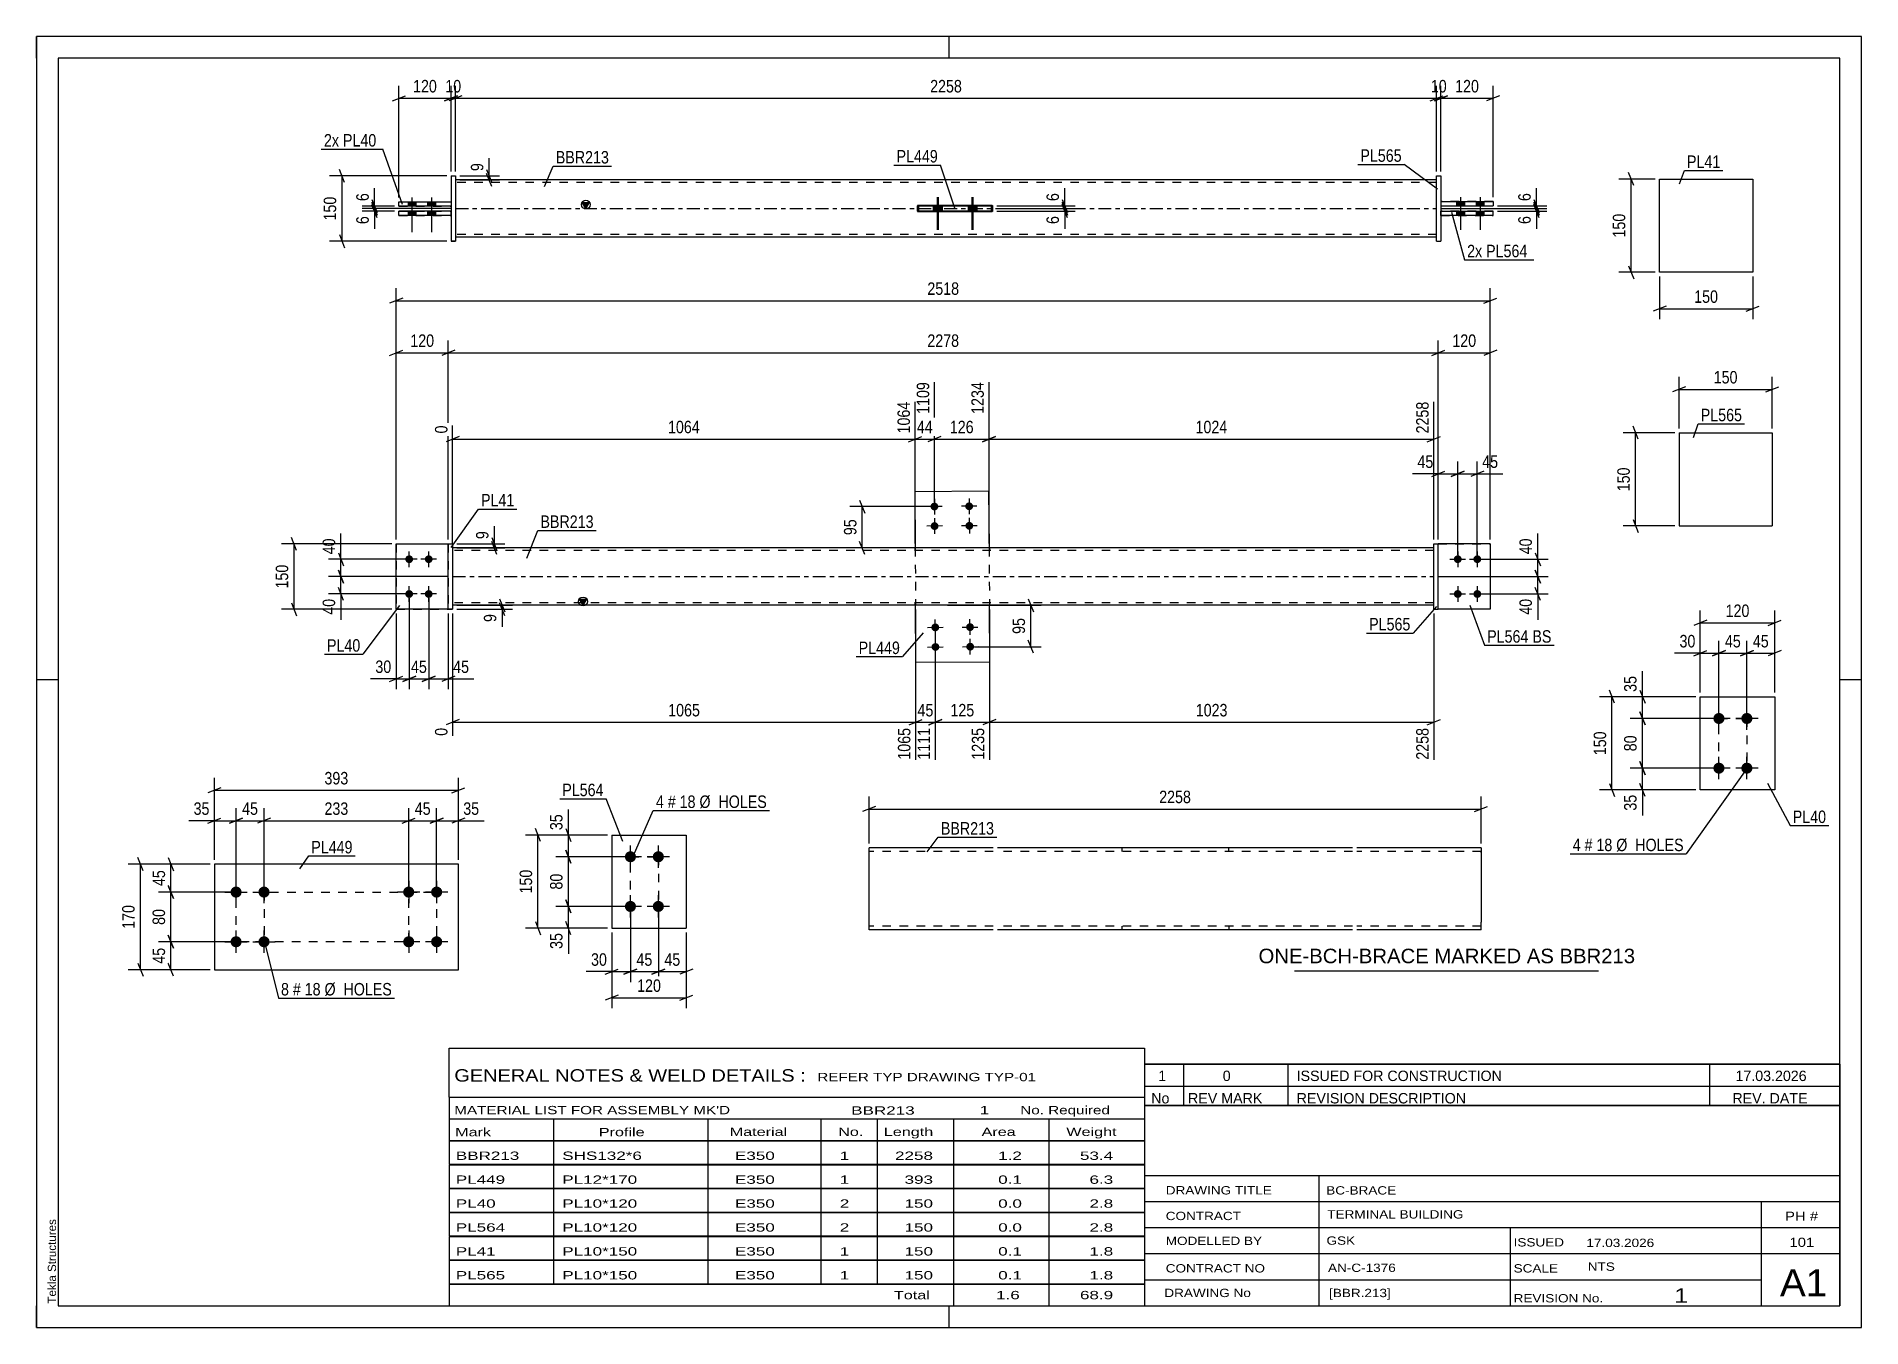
# Model space of a CAD drawing. Header units: millimetres. Extents: x 0 to 420, y 0 to 297.
import ezdxf

# ---------------------------------------------------------------- set-up
doc = ezdxf.new("R2010")
doc.units = ezdxf.units.MM
doc.linetypes.add('DXK_LINE_DOT2', pattern=[3.9198, 1.9599, -1.9599])
doc.linetypes.add('DXK_LINE_DOT3', pattern=[5.9187, 2.979, -0.9799, 0.9799, -0.9799])
doc.styles.add('Arial', font='ARIAL.TTF', dxfattribs={"height": 0.2})
doc.styles.add('Arial Narrow', font='ARIALN.TTF', dxfattribs={"height": 0.2})

# ---------------------------------------------------------------- blocks, each defined once
blk = doc.blocks.new('Unknown-581589653-1129')
at = {"color": 5, "linetype": 'Continuous'}
for p, q in [((420, 297), (0, 297)), ((0, 297), (0, 0)), ((0, 292), (0, 297)), ((210, 292), (210, 297)), ((420, 0), (420, 297)), ((415, 292), (5, 292)), ((5, 292), (5, 5)), ((415, 5), (415, 292)), ((5, 149), (0, 149)), ((420, 149), (415, 149)), ((0, 0), (0, 5)), ((5, 5), (415, 5)), ((210, 0), (210, 5)), ((0, 0), (420, 0))]:
    blk.add_line(p, q, dxfattribs=at)
at = {"color": 174, "linetype": 'Continuous', "style": 'Arial'}
blk.add_text('Tekla Structures', height=1.9102, rotation=90, dxfattribs=at).set_placement((4.5, 5.5))
blk = doc.blocks.new('Part-581589653-5530 - 5529')
at = {"color": 2, "linetype": 'Continuous'}
for p, q in [((132.4, 113.3), (132.4, 91.87)), ((132.4, 113.3), (149.54, 113.3)), ((149.54, 113.3), (149.54, 91.87)), ((132.4, 91.87), (149.54, 91.87))]:
    blk.add_line(p, q, dxfattribs=at)
blk = doc.blocks.new('Bolt-581589653-5531 - 5529')
at = {"linetype": 'Continuous'}
for points in [[(136.69, 107.01, -1), (136.69, 109.58, -1)], [(143.11, 107.01, -1), (143.11, 109.58, -1)], [(136.69, 95.58, -1), (136.69, 98.15, -1)], [(143.11, 95.58, -1), (143.11, 98.15, -1)]]:
    blk.add_hatch(color=1, dxfattribs=at).paths.add_polyline_path(points)
at = {"color": 1, "linetype": 'Continuous'}
for p, q in [((136.69, 105.72), (136.69, 110.87)), ((143.11, 105.72), (143.11, 110.87)), ((139.26, 108.3), (134.11, 108.3)), ((145.69, 108.3), (140.54, 108.3)), ((139.26, 96.87), (134.11, 96.87)), ((136.69, 94.3), (136.69, 99.44)), ((145.69, 96.87), (140.54, 96.87)), ((143.11, 94.3), (143.11, 99.44))]:
    blk.add_line(p, q, dxfattribs=at)
blk = doc.blocks.new('Part-581589653-3309 - 1601')
at = {"color": 7, "linetype": 'DXK_LINE_DOT2'}
for p, q in [((322.58, 180.25), (334.58, 180.25)), ((334.58, 180.25), (322.58, 180.25)), ((322.58, 180.25), (322.58, 180.25)), ((322.58, 165.25), (322.58, 180.25)), ((334.58, 180.25), (334.58, 180.25)), ((334.58, 180.25), (334.58, 165.25)), ((334.58, 165.25), (322.58, 165.25)), ((334.58, 165.25), (322.58, 165.25))]:
    blk.add_line(p, q, dxfattribs=at)
blk = doc.blocks.new('Bolt-581589653-1615 - 1601')
at = {"linetype": 'Continuous'}
for points in [[(85.77, 175.85, -1), (85.77, 177.65, -1)], [(90.27, 175.85, -1), (90.27, 177.65, -1)], [(85.77, 167.85, -1), (85.77, 169.65, -1)], [(90.27, 167.85, -1), (90.27, 169.65, -1)]]:
    blk.add_hatch(color=1, dxfattribs=at).paths.add_polyline_path(points)
at = {"color": 1, "linetype": 'Continuous'}
for p, q in [((87.57, 176.75), (83.97, 176.75)), ((85.77, 174.95), (85.77, 178.55)), ((92.07, 176.75), (88.47, 176.75)), ((90.27, 174.95), (90.27, 178.55)), ((87.57, 168.75), (83.97, 168.75)), ((85.77, 166.95), (85.77, 170.55)), ((92.07, 168.75), (88.47, 168.75)), ((90.27, 166.95), (90.27, 170.55))]:
    blk.add_line(p, q, dxfattribs=at)
blk = doc.blocks.new('Part-581589653-1607 - 1601')
at = {"linetype": 'Continuous'}
blk.add_hatch(color=2, dxfattribs=at).paths.add_polyline_path([(125.77, 166.15), (124.97, 167.55), (126.57, 167.55)])
at = {"color": 2, "linetype": 'Continuous'}
for p, q in [((321.58, 179.35), (95.77, 179.35)), ((321.58, 166.15), (95.77, 166.15)), ((125.77, 166.15), (124.97, 167.55)), ((124.97, 167.55), (126.57, 167.55)), ((126.57, 167.55), (125.77, 166.15))]:
    blk.add_line(p, q, dxfattribs=at)
at = {"color": 7, "linetype": 'DXK_LINE_DOT2'}
for p, q in [((95.77, 179.35), (95.77, 166.15)), ((321.58, 178.75), (95.77, 178.75)), ((202.11, 179.35), (202.11, 178.75)), ((219.32, 179.35), (219.32, 178.75)), ((321.58, 166.15), (321.58, 179.35)), ((321.58, 166.75), (95.77, 166.75)), ((202.2, 166.15), (202.2, 166.75)), ((219.41, 166.15), (219.41, 166.75))]:
    blk.add_line(p, q, dxfattribs=at)
at = {"color": 7, "linetype": 'DXK_LINE_DOT3'}
blk.add_line((95.77, 172.75), (321.58, 172.75), dxfattribs=at)
at = {"color": 2, "linetype": 'Continuous'}
blk.add_circle((125.77, 167.05), 1, dxfattribs=at)
blk = doc.blocks.new('Part-581589653-1620 - 1601')
at = {"color": 2, "linetype": 'Continuous'}
for p, q in [((202.12, 192.34), (219.12, 192.46)), ((202.12, 192.34), (202.21, 179.35)), ((219.12, 192.46), (219.21, 179.35)), ((202.4, 153.03), (202.31, 166.15)), ((219.4, 153.16), (219.31, 166.15)), ((202.4, 153.03), (219.4, 153.16))]:
    blk.add_line(p, q, dxfattribs=at)
at = {"color": 7, "linetype": 'DXK_LINE_DOT2'}
for p, q in [((202.21, 179.35), (202.31, 166.15)), ((219.21, 179.35), (219.31, 166.15))]:
    blk.add_line(p, q, dxfattribs=at)
blk = doc.blocks.new('Bolt-581589653-1613 - 1601')
at = {"linetype": 'Continuous'}
for points in [[(205.94, 161.06, -1), (207.74, 161.07, -1)], [(213.94, 161.12, -1), (215.74, 161.13, -1)], [(205.98, 156.56, -1), (207.78, 156.57, -1)], [(213.98, 156.62, -1), (215.78, 156.63, -1)]]:
    blk.add_hatch(color=1, dxfattribs=at).paths.add_polyline_path(points)
at = {"color": 1, "linetype": 'Continuous'}
for p, q in [((205.04, 161.05), (208.64, 161.08)), ((206.86, 159.27), (206.83, 162.87)), ((213.04, 161.11), (216.64, 161.14)), ((214.86, 159.32), (214.83, 162.92)), ((205.08, 156.55), (208.68, 156.58)), ((206.89, 154.77), (206.86, 158.37)), ((213.08, 156.61), (216.68, 156.64)), ((214.89, 154.82), (214.86, 158.42))]:
    blk.add_line(p, q, dxfattribs=at)
blk = doc.blocks.new('Bolt-581589653-1614 - 1601')
at = {"linetype": 'Continuous'}
for points in [[(207.54, 188.88, -1), (205.74, 188.87, -1)], [(215.54, 188.94, -1), (213.74, 188.92, -1)], [(207.58, 184.38, -1), (205.78, 184.37, -1)], [(215.58, 184.44, -1), (213.78, 184.42, -1)]]:
    blk.add_hatch(color=1, dxfattribs=at).paths.add_polyline_path(points)
at = {"color": 1, "linetype": 'Continuous'}
for p, q in [((206.63, 190.67), (206.66, 187.07)), ((214.63, 190.73), (214.66, 187.13)), ((208.44, 188.89), (204.84, 188.86)), ((206.66, 186.17), (206.69, 182.57)), ((216.44, 188.94), (212.84, 188.92)), ((214.66, 186.23), (214.69, 182.63)), ((208.48, 184.39), (204.88, 184.36)), ((216.48, 184.44), (212.88, 184.42))]:
    blk.add_line(p, q, dxfattribs=at)
blk = doc.blocks.new('Part-581589653-1635 - 1601')
at = {"color": 2, "linetype": 'Continuous'}
for p, q in [((94.77, 180.25), (95.77, 180.25)), ((94.77, 165.25), (94.77, 180.25)), ((95.77, 180.25), (95.77, 180.25)), ((95.77, 180.25), (95.77, 165.25)), ((94.77, 165.25), (95.77, 165.25))]:
    blk.add_line(p, q, dxfattribs=at)
at = {"color": 7, "linetype": 'DXK_LINE_DOT2'}
for p, q in [((94.77, 180.25), (95.77, 180.25)), ((95.77, 165.25), (94.77, 165.25)), ((94.77, 165.25), (94.77, 165.25)), ((95.77, 165.25), (95.77, 165.25))]:
    blk.add_line(p, q, dxfattribs=at)
blk = doc.blocks.new('Part-581589653-1640 - 1601')
at = {"color": 7, "linetype": 'DXK_LINE_DOT2'}
for p, q in [((82.77, 180.25), (82.77, 165.25)), ((82.77, 180.25), (94.77, 180.25)), ((94.77, 180.25), (94.77, 165.25)), ((82.77, 165.25), (94.77, 165.25))]:
    blk.add_line(p, q, dxfattribs=at)
blk = doc.blocks.new('Part-581589653-1645 - 1601')
at = {"color": 2, "linetype": 'Continuous'}
for p, q in [((82.77, 165.25), (82.77, 180.25)), ((82.77, 180.25), (94.77, 180.25)), ((94.77, 165.25), (82.77, 165.25))]:
    blk.add_line(p, q, dxfattribs=at)
at = {"color": 7, "linetype": 'DXK_LINE_DOT2'}
blk.add_line((94.77, 180.25), (94.77, 165.25), dxfattribs=at)
blk = doc.blocks.new('Part-581589653-3310 - 1601')
at = {"color": 2, "linetype": 'Continuous'}
for p, q in [((334.58, 180.25), (322.58, 180.25)), ((334.58, 180.25), (334.58, 180.25)), ((334.58, 180.25), (334.58, 165.25)), ((334.58, 165.25), (322.58, 165.25))]:
    blk.add_line(p, q, dxfattribs=at)
at = {"color": 7, "linetype": 'DXK_LINE_DOT2'}
for p, q in [((334.58, 180.25), (322.58, 180.25)), ((322.58, 180.25), (322.58, 180.25)), ((322.58, 165.25), (322.58, 180.25)), ((334.58, 180.25), (334.58, 180.25)), ((334.58, 165.25), (322.58, 165.25))]:
    blk.add_line(p, q, dxfattribs=at)
blk = doc.blocks.new('Part-581589653-3311 - 1601')
at = {"color": 2, "linetype": 'Continuous'}
for p, q in [((321.58, 180.25), (322.58, 180.25)), ((321.58, 165.25), (321.58, 180.25)), ((322.58, 165.25), (322.58, 180.25)), ((321.58, 165.25), (321.58, 165.25)), ((321.58, 165.25), (322.58, 165.25))]:
    blk.add_line(p, q, dxfattribs=at)
at = {"color": 7, "linetype": 'DXK_LINE_DOT2'}
for p, q in [((321.58, 180.25), (322.58, 180.25)), ((321.58, 165.25), (322.58, 165.25))]:
    blk.add_line(p, q, dxfattribs=at)
blk = doc.blocks.new('Bolt-581589653-3312 - 1601')
at = {"linetype": 'Continuous'}
for points in [[(327.08, 177.65), (327.27, 177.63), (327.45, 177.57), (327.61, 177.48), (327.75, 177.35), (327.86, 177.2), (327.94, 177.03), (327.98, 176.84), (327.98, 176.65), (327.94, 176.47), (327.86, 176.3), (327.75, 176.15), (327.61, 176.02), (327.45, 175.93), (327.27, 175.87), (327.08, 175.85), (326.9, 175.87), (326.72, 175.93), (326.56, 176.02), (326.42, 176.15), (326.31, 176.3), (326.23, 176.47), (326.19, 176.65), (326.19, 176.84), (326.23, 177.03), (326.31, 177.2), (326.42, 177.35), (326.56, 177.48), (326.72, 177.57), (326.9, 177.63)], [(331.58, 177.65), (331.77, 177.63), (331.95, 177.57), (332.11, 177.48), (332.25, 177.35), (332.36, 177.2), (332.44, 177.03), (332.48, 176.84), (332.48, 176.65), (332.44, 176.47), (332.36, 176.3), (332.25, 176.15), (332.11, 176.02), (331.95, 175.93), (331.77, 175.87), (331.58, 175.85), (331.4, 175.87), (331.22, 175.93), (331.06, 176.02), (330.92, 176.15), (330.81, 176.3), (330.73, 176.47), (330.69, 176.65), (330.69, 176.84), (330.73, 177.03), (330.81, 177.2), (330.92, 177.35), (331.06, 177.48), (331.22, 177.57), (331.4, 177.63)], [(327.08, 169.65), (327.27, 169.63), (327.45, 169.57), (327.61, 169.48), (327.75, 169.35), (327.86, 169.2), (327.94, 169.03), (327.98, 168.84), (327.98, 168.65), (327.94, 168.47), (327.86, 168.3), (327.75, 168.15), (327.61, 168.02), (327.45, 167.93), (327.27, 167.87), (327.08, 167.85), (326.9, 167.87), (326.72, 167.93), (326.56, 168.02), (326.42, 168.15), (326.31, 168.3), (326.23, 168.47), (326.19, 168.65), (326.19, 168.84), (326.23, 169.03), (326.31, 169.2), (326.42, 169.35), (326.56, 169.48), (326.72, 169.57), (326.9, 169.63)], [(331.58, 169.65), (331.77, 169.63), (331.95, 169.57), (332.11, 169.48), (332.25, 169.35), (332.36, 169.2), (332.44, 169.03), (332.48, 168.84), (332.48, 168.65), (332.44, 168.47), (332.36, 168.3), (332.25, 168.15), (332.11, 168.02), (331.95, 167.93), (331.77, 167.87), (331.58, 167.85), (331.4, 167.87), (331.22, 167.93), (331.06, 168.02), (330.92, 168.15), (330.81, 168.3), (330.73, 168.47), (330.69, 168.65), (330.69, 168.84), (330.73, 169.03), (330.81, 169.2), (330.92, 169.35), (331.06, 169.48), (331.22, 169.57), (331.4, 169.63)]]:
    blk.add_hatch(color=1, dxfattribs=at).paths.add_polyline_path(points)
at = {"color": 1, "linetype": 'Continuous'}
for p, q in [((325.28, 176.75), (328.88, 176.75)), ((327.08, 178.55), (327.08, 174.95)), ((329.78, 176.75), (333.38, 176.75)), ((331.58, 178.55), (331.58, 174.95)), ((325.28, 168.75), (328.88, 168.75)), ((327.08, 170.55), (327.08, 166.95)), ((329.78, 168.75), (333.38, 168.75)), ((331.58, 170.55), (331.58, 166.95))]:
    blk.add_line(p, q, dxfattribs=at)
blk = doc.blocks.new('Bolt-581589653-1369 - 1366')
at = {"linetype": 'Continuous'}
for points in [[(85.51, 258), (87.31, 258), (87.31, 259), (85.51, 259)], [(85.51, 258), (87.31, 258), (87.31, 259), (85.51, 259)], [(85.51, 255.8), (87.31, 255.8), (87.31, 256.8), (85.51, 256.8)], [(85.51, 255.8), (87.31, 255.8), (87.31, 256.8), (85.51, 256.8)], [(90.01, 258), (91.81, 258), (91.81, 259), (90.01, 259)], [(90.01, 258), (91.81, 258), (91.81, 259), (90.01, 259)], [(90.01, 255.8), (91.81, 255.8), (91.81, 256.8), (90.01, 256.8)], [(90.01, 255.8), (91.81, 255.8), (91.81, 256.8), (90.01, 256.8)]]:
    blk.add_hatch(color=1, dxfattribs=at).paths.add_polyline_path(points)
at = {"color": 1, "linetype": 'Continuous'}
for p, q in [((85.51, 259), (85.51, 258)), ((85.51, 259), (85.51, 258)), ((85.51, 256.8), (85.51, 255.8)), ((85.51, 256.8), (85.51, 255.8)), ((86.41, 260), (86.41, 252)), ((86.41, 260), (86.41, 252)), ((87.31, 259), (87.31, 258)), ((87.31, 259), (87.31, 258)), ((87.31, 256.8), (87.31, 255.8)), ((87.31, 256.8), (87.31, 255.8)), ((90.01, 259), (90.01, 258)), ((90.01, 259), (90.01, 258)), ((90.01, 256.8), (90.01, 255.8)), ((90.01, 256.8), (90.01, 255.8)), ((90.91, 260), (90.91, 252)), ((90.91, 260), (90.91, 252)), ((91.81, 259), (91.81, 258)), ((91.81, 259), (91.81, 258)), ((91.81, 256.8), (91.81, 255.8)), ((91.81, 256.8), (91.81, 255.8))]:
    blk.add_line(p, q, dxfattribs=at)
blk = doc.blocks.new('Part-581589653-1411 - 1366')
at = {"color": 2, "linetype": 'Continuous'}
for p, q in [((83.41, 258), (83.41, 259)), ((83.41, 259), (95.41, 259)), ((83.41, 258), (83.41, 258)), ((95.41, 258), (83.41, 258)), ((95.41, 259), (95.41, 258)), ((95.41, 258), (95.41, 258))]:
    blk.add_line(p, q, dxfattribs=at)
at = {"color": 7, "linetype": 'DXK_LINE_DOT2'}
for p, q in [((83.41, 259), (95.41, 259)), ((83.41, 258), (95.41, 258))]:
    blk.add_line(p, q, dxfattribs=at)
blk = doc.blocks.new('Part-581589653-1395 - 1366')
at = {"color": 2, "linetype": 'Continuous'}
for p, q in [((202.76, 256.82), (202.76, 258.02)), ((202.76, 258.02), (219.95, 258.02)), ((219.95, 256.82), (202.76, 256.82)), ((219.76, 256.82), (219.76, 258.02))]:
    blk.add_line(p, q, dxfattribs=at)
at = {"color": 7, "linetype": 'DXK_LINE_DOT2'}
for p, q in [((203.04, 256.82), (203.04, 258.02)), ((220.04, 258.02), (219.95, 258.02)), ((219.95, 258.02), (220.04, 258.02)), ((219.95, 256.82), (220.04, 256.82)), ((220.04, 256.82), (219.95, 256.82)), ((220.04, 256.82), (220.04, 258.02))]:
    blk.add_line(p, q, dxfattribs=at)
blk = doc.blocks.new('Part-581589653-1396 - 1366')
at = {"color": 2, "linetype": 'Continuous'}
for p, q in [((95.41, 264.92), (96.41, 264.92)), ((95.41, 264.92), (95.41, 249.92)), ((96.41, 264.92), (96.41, 264.92)), ((96.41, 264.92), (96.41, 249.92)), ((96.41, 249.92), (95.41, 249.92)), ((95.41, 249.92), (95.41, 249.92))]:
    blk.add_line(p, q, dxfattribs=at)
at = {"color": 7, "linetype": 'DXK_LINE_DOT2'}
for p, q in [((95.41, 264.92), (96.41, 264.92)), ((95.41, 249.92), (96.41, 249.92)), ((95.41, 249.92), (95.41, 249.92))]:
    blk.add_line(p, q, dxfattribs=at)
blk = doc.blocks.new('Part-581589653-1416 - 1366')
at = {"color": 2, "linetype": 'Continuous'}
for p, q in [((83.41, 255.8), (83.41, 256.8)), ((95.41, 256.8), (83.41, 256.8)), ((95.41, 255.8), (95.41, 256.8)), ((83.41, 255.8), (83.41, 255.8)), ((95.41, 255.8), (83.41, 255.8)), ((95.41, 255.8), (95.41, 255.8))]:
    blk.add_line(p, q, dxfattribs=at)
at = {"color": 7, "linetype": 'DXK_LINE_DOT2'}
for p, q in [((83.41, 256.8), (95.41, 256.8)), ((83.41, 255.8), (95.41, 255.8))]:
    blk.add_line(p, q, dxfattribs=at)
blk = doc.blocks.new('Bolt-581589653-1418 - 1366')
at = {"linetype": 'Continuous'}
for points in [[(206.58, 256.82), (208.38, 256.82), (208.38, 258.02), (206.58, 258.02)], [(206.61, 256.82), (208.41, 256.82), (208.41, 258.02), (206.61, 258.02)], [(214.58, 256.82), (216.38, 256.82), (216.38, 258.02), (214.58, 258.02)], [(214.61, 256.82), (216.41, 256.82), (216.41, 258.02), (214.61, 258.02)]]:
    blk.add_hatch(color=1, dxfattribs=at).paths.add_polyline_path(points)
at = {"color": 1, "linetype": 'Continuous'}
for p, q in [((206.58, 258.02), (206.58, 256.82)), ((206.61, 258.02), (206.61, 256.82)), ((207.48, 260.02), (207.48, 252.52)), ((207.51, 260.02), (207.51, 252.52)), ((208.38, 258.02), (208.38, 256.82)), ((208.41, 258.02), (208.41, 256.82)), ((214.58, 258.02), (214.58, 256.82)), ((214.61, 258.02), (214.61, 256.82)), ((215.48, 260.02), (215.48, 252.52)), ((215.51, 260.02), (215.51, 252.52)), ((216.38, 258.02), (216.38, 256.82)), ((216.41, 258.02), (216.41, 256.82))]:
    blk.add_line(p, q, dxfattribs=at)
blk = doc.blocks.new('Bolt-581589653-1419 - 1366')
at = {"linetype": 'Continuous'}
for points in [[(208.18, 258.02), (206.38, 258.02), (206.38, 256.82), (208.18, 256.82)], [(208.21, 258.02), (206.41, 258.02), (206.41, 256.82), (208.21, 256.82)], [(216.18, 258.02), (214.38, 258.02), (214.38, 256.82), (216.18, 256.82)], [(216.21, 258.02), (214.41, 258.02), (214.41, 256.82), (216.21, 256.82)]]:
    blk.add_hatch(color=1, dxfattribs=at).paths.add_polyline_path(points)
at = {"color": 1, "linetype": 'Continuous'}
for p, q in [((206.38, 258.02), (206.38, 256.82)), ((206.41, 258.02), (206.41, 256.82)), ((207.28, 260.02), (207.28, 252.52)), ((207.31, 260.02), (207.31, 252.52)), ((208.18, 258.02), (208.18, 256.82)), ((208.21, 258.02), (208.21, 256.82)), ((214.38, 258.02), (214.38, 256.82)), ((214.41, 258.02), (214.41, 256.82)), ((215.28, 260.02), (215.28, 252.52)), ((215.31, 260.02), (215.31, 252.52)), ((216.18, 258.02), (216.18, 256.82)), ((216.21, 258.02), (216.21, 256.82))]:
    blk.add_line(p, q, dxfattribs=at)
blk = doc.blocks.new('Part-581589653-1434 - 1366')
at = {"linetype": 'Continuous'}
blk.add_hatch(color=2, dxfattribs=at).paths.add_polyline_path([(126.41, 257.42), (125.61, 258.82), (127.21, 258.82)])
at = {"color": 2, "linetype": 'Continuous'}
for p, q in [((322.22, 264.02), (96.41, 264.02)), ((126.41, 257.42), (125.61, 258.82)), ((125.61, 258.82), (127.21, 258.82)), ((127.21, 258.82), (126.41, 257.42)), ((219.95, 258.12), (202.75, 258.12)), ((202.75, 258.12), (202.75, 256.72)), ((202.75, 256.72), (219.95, 256.72)), ((202.84, 258.12), (202.84, 258.02)), ((202.84, 256.72), (202.84, 256.82)), ((219.95, 256.72), (219.95, 258.12)), ((322.22, 250.82), (96.41, 250.82))]:
    blk.add_line(p, q, dxfattribs=at)
at = {"color": 7, "linetype": 'DXK_LINE_DOT2'}
for p, q in [((96.41, 264.02), (96.41, 250.82)), ((322.22, 263.42), (96.41, 263.42)), ((322.22, 250.82), (322.22, 264.02)), ((202.84, 256.82), (202.84, 258.12)), ((219.95, 258.12), (220.04, 258.12)), ((220.04, 256.72), (219.95, 256.72)), ((220.04, 258.12), (220.04, 256.72)), ((322.22, 251.42), (96.41, 251.42))]:
    blk.add_line(p, q, dxfattribs=at)
at = {"color": 7, "linetype": 'DXK_LINE_DOT3'}
blk.add_line((96.41, 257.42), (322.22, 257.42), dxfattribs=at)
at = {"color": 2, "linetype": 'Continuous'}
blk.add_circle((126.41, 258.32), 1, dxfattribs=at)
blk = doc.blocks.new('Part-581589653-3317 - 1366')
at = {"color": 2, "linetype": 'Continuous'}
for p, q in [((323.22, 259.02), (335.22, 259.02)), ((323.22, 259.02), (323.22, 258.02)), ((323.22, 258.02), (335.22, 258.02)), ((335.22, 259.02), (335.22, 258.02))]:
    blk.add_line(p, q, dxfattribs=at)
at = {"color": 7, "linetype": 'DXK_LINE_DOT2'}
for p, q in [((323.22, 259.02), (323.22, 259.02)), ((335.22, 259.02), (323.22, 259.02)), ((323.22, 258.02), (335.22, 258.02)), ((335.22, 259.02), (335.22, 259.02))]:
    blk.add_line(p, q, dxfattribs=at)
blk = doc.blocks.new('Part-581589653-3318 - 1366')
at = {"color": 2, "linetype": 'Continuous'}
for p, q in [((323.22, 256.82), (335.22, 256.82)), ((323.22, 255.82), (323.22, 256.82)), ((335.22, 255.82), (335.22, 256.82)), ((335.22, 255.82), (323.22, 255.82))]:
    blk.add_line(p, q, dxfattribs=at)
at = {"color": 7, "linetype": 'DXK_LINE_DOT2'}
for p, q in [((335.22, 256.82), (323.22, 256.82)), ((323.22, 255.82), (335.22, 255.82))]:
    blk.add_line(p, q, dxfattribs=at)
blk = doc.blocks.new('Part-581589653-3319 - 1366')
at = {"color": 2, "linetype": 'Continuous'}
for p, q in [((322.22, 264.92), (322.22, 264.92)), ((322.22, 249.92), (322.22, 264.92)), ((322.22, 264.92), (323.22, 264.92)), ((323.22, 264.92), (323.22, 264.92)), ((323.22, 264.92), (323.22, 249.92)), ((322.22, 249.92), (323.22, 249.92)), ((322.22, 249.92), (322.22, 249.92)), ((323.22, 249.92), (323.22, 249.92))]:
    blk.add_line(p, q, dxfattribs=at)
at = {"color": 7, "linetype": 'DXK_LINE_DOT2'}
for p, q in [((322.22, 264.92), (322.22, 264.92)), ((322.22, 264.92), (323.22, 264.92)), ((322.22, 249.92), (323.22, 249.92))]:
    blk.add_line(p, q, dxfattribs=at)
blk = doc.blocks.new('Bolt-581589653-3320 - 1366')
at = {"linetype": 'Continuous'}
for points in [[(328.62, 259.02), (326.82, 259.02), (326.82, 258.02), (328.62, 258.02)], [(328.62, 259.02), (326.82, 259.02), (326.82, 258.02), (328.62, 258.02)], [(328.62, 256.82), (326.82, 256.82), (326.82, 255.82), (328.62, 255.82)], [(328.62, 256.82), (326.82, 256.82), (326.82, 255.82), (328.62, 255.82)], [(333.12, 259.02), (331.32, 259.02), (331.32, 258.02), (333.12, 258.02)], [(333.12, 259.02), (331.32, 259.02), (331.32, 258.02), (333.12, 258.02)], [(333.12, 256.82), (331.32, 256.82), (331.32, 255.82), (333.12, 255.82)], [(333.12, 256.82), (331.32, 256.82), (331.32, 255.82), (333.12, 255.82)]]:
    blk.add_hatch(color=1, dxfattribs=at).paths.add_polyline_path(points)
at = {"color": 1, "linetype": 'Continuous'}
for p, q in [((326.82, 259.02), (326.82, 258.02)), ((326.82, 259.02), (326.82, 258.02)), ((326.82, 256.82), (326.82, 255.82)), ((326.82, 256.82), (326.82, 255.82)), ((327.72, 260.02), (327.72, 252.52)), ((327.72, 260.02), (327.72, 252.52)), ((328.62, 259.02), (328.62, 258.02)), ((328.62, 259.02), (328.62, 258.02)), ((328.62, 256.82), (328.62, 255.82)), ((328.62, 256.82), (328.62, 255.82)), ((331.32, 259.02), (331.32, 258.02)), ((331.32, 259.02), (331.32, 258.02)), ((331.32, 256.82), (331.32, 255.82)), ((331.32, 256.82), (331.32, 255.82)), ((332.22, 260.02), (332.22, 252.52)), ((332.22, 260.02), (332.22, 252.52)), ((333.12, 259.02), (333.12, 258.02)), ((333.12, 259.02), (333.12, 258.02)), ((333.12, 256.82), (333.12, 255.82)), ((333.12, 256.82), (333.12, 255.82))]:
    blk.add_line(p, q, dxfattribs=at)
blk = doc.blocks.new('Part-581589653-5539 - 5538')
at = {"color": 2, "linetype": 'Continuous'}
for p, q in [((378.02, 205.83), (378.02, 184.4)), ((378.02, 205.83), (399.45, 205.83)), ((399.45, 205.83), (399.45, 184.4)), ((378.02, 184.4), (399.45, 184.4))]:
    blk.add_line(p, q, dxfattribs=at)
blk = doc.blocks.new('Bolt-581589653-5506 - 5501')
at = {"linetype": 'Continuous'}
for points in [[(387.19, 138.82, -1), (387.19, 141.39, -1)], [(393.62, 138.82, -1), (393.62, 141.39, -1)], [(387.19, 127.39, -1), (387.19, 129.96, -1)], [(393.62, 127.39, -1), (393.62, 129.96, -1)]]:
    blk.add_hatch(color=1, dxfattribs=at).paths.add_polyline_path(points)
at = {"color": 1, "linetype": 'Continuous'}
for p, q in [((389.76, 140.11), (384.62, 140.11)), ((387.19, 137.53), (387.19, 142.68)), ((396.19, 140.11), (391.05, 140.11)), ((393.62, 137.53), (393.62, 142.68)), ((387.19, 126.11), (387.19, 131.25)), ((393.62, 126.11), (393.62, 131.25)), ((389.76, 128.68), (384.62, 128.68)), ((396.19, 128.68), (391.05, 128.68))]:
    blk.add_line(p, q, dxfattribs=at)
blk = doc.blocks.new('Part-581589653-5505 - 5501')
at = {"color": 2, "linetype": 'Continuous'}
for p, q in [((382.9, 123.68), (382.9, 145.11)), ((382.9, 145.11), (400.05, 145.11)), ((400.05, 145.11), (400.05, 123.68)), ((400.05, 123.68), (382.9, 123.68))]:
    blk.add_line(p, q, dxfattribs=at)
blk = doc.blocks.new('Part-581589653-5546 - 5545')
at = {"color": 2, "linetype": 'Continuous'}
for p, q in [((220.17, 110.36), (191.59, 110.36)), ((191.59, 91.64), (191.59, 110.36)), ((302.89, 110.36), (221.17, 110.36)), ((332.46, 110.36), (303.89, 110.36)), ((332.46, 110.36), (332.46, 93.22)), ((332.46, 91.51), (332.46, 93.22)), ((191.59, 91.51), (191.59, 91.64)), ((220.17, 91.51), (191.59, 91.51)), ((302.89, 91.51), (221.17, 91.51)), ((332.46, 91.51), (303.89, 91.51))]:
    blk.add_line(p, q, dxfattribs=at)
at = {"color": 7, "linetype": 'DXK_LINE_DOT2'}
for p, q in [((220.17, 109.51), (191.59, 109.51)), ((302.89, 109.51), (221.17, 109.51)), ((249.74, 110.36), (249.74, 109.51)), ((274.32, 110.36), (274.32, 109.51)), ((332.46, 109.51), (303.89, 109.51)), ((332.46, 109.51), (332.46, 109.44)), ((332.46, 109.44), (332.46, 109.51)), ((332.46, 109.3), (332.46, 109.44)), ((332.46, 109.44), (332.46, 109.3)), ((191.59, 92.36), (191.59, 92.43)), ((332.46, 92.43), (332.46, 92.89)), ((332.46, 92.36), (332.46, 92.43)), ((220.17, 92.36), (191.59, 92.36)), ((302.89, 92.36), (221.17, 92.36)), ((249.87, 91.51), (249.87, 92.36)), ((274.44, 91.51), (274.44, 92.36)), ((332.46, 92.36), (303.89, 92.36))]:
    blk.add_line(p, q, dxfattribs=at)
blk = doc.blocks.new('Part-581589653-5514 - 5513')
at = {"color": 2, "linetype": 'Continuous'}
for p, q in [((373.53, 264.21), (394.96, 264.21)), ((373.53, 242.78), (373.53, 264.21)), ((394.96, 264.21), (394.96, 242.78)), ((394.96, 242.78), (373.53, 242.78))]:
    blk.add_line(p, q, dxfattribs=at)
blk = doc.blocks.new('Part-581589653-5521 - 5520')
at = {"color": 2, "linetype": 'Continuous'}
for p, q in [((97.09, 106.59), (40.93, 106.59)), ((40.93, 106.59), (40.93, 82.31)), ((97.09, 82.31), (97.09, 106.59)), ((40.93, 82.31), (97.09, 82.31))]:
    blk.add_line(p, q, dxfattribs=at)
blk = doc.blocks.new('Bolt-581589653-5522 - 5520')
at = {"linetype": 'Continuous'}
for points in [[(85.66, 98.88, -1), (85.66, 101.45, -1)], [(92.09, 98.88, -1), (92.09, 101.45, -1)], [(85.66, 87.45, -1), (85.66, 90.02, -1)], [(92.09, 87.45, -1), (92.09, 90.02, -1)]]:
    blk.add_hatch(color=1, dxfattribs=at).paths.add_polyline_path(points)
at = {"color": 1, "linetype": 'Continuous'}
for p, q in [((85.66, 102.74), (85.66, 97.59)), ((92.09, 102.74), (92.09, 97.59)), ((88.23, 100.16), (83.09, 100.16)), ((94.66, 100.16), (89.52, 100.16)), ((88.23, 88.74), (83.09, 88.74)), ((85.66, 91.31), (85.66, 86.16)), ((94.66, 88.74), (89.52, 88.74)), ((92.09, 91.31), (92.09, 86.16))]:
    blk.add_line(p, q, dxfattribs=at)
blk = doc.blocks.new('Bolt-581589653-5523 - 5520')
at = {"linetype": 'Continuous'}
for points in [[(45.93, 101.45, -1), (45.93, 98.88, -1)], [(52.36, 101.45, -1), (52.36, 98.88, -1)], [(45.93, 90.02, -1), (45.93, 87.45, -1)], [(52.36, 90.02, -1), (52.36, 87.45, -1)]]:
    blk.add_hatch(color=1, dxfattribs=at).paths.add_polyline_path(points)
at = {"color": 1, "linetype": 'Continuous'}
for p, q in [((45.93, 97.59), (45.93, 102.74)), ((52.36, 97.59), (52.36, 102.74)), ((43.36, 100.16), (48.5, 100.16)), ((49.79, 100.16), (54.93, 100.16)), ((43.36, 88.74), (48.5, 88.74)), ((45.93, 86.16), (45.93, 91.31)), ((49.79, 88.74), (54.93, 88.74)), ((52.36, 86.16), (52.36, 91.31))]:
    blk.add_line(p, q, dxfattribs=at)
blk = doc.blocks.new('Rectangle-581589653-6721 - 5529')
at = {"color": 1, "linetype": 'DXK_LINE_DOT2'}
blk.add_lwpolyline([(136.69, 108.3), (143.11, 108.3), (143.11, 96.87), (136.69, 96.87), (136.69, 108.3)], close=True, dxfattribs=at)
blk = doc.blocks.new('Rectangle-581589653-6711 - 5501')
at = {"color": 1, "linetype": 'DXK_LINE_DOT2'}
blk.add_lwpolyline([(387.19, 140.11), (393.62, 140.11), (393.62, 128.68), (387.19, 128.68), (387.19, 140.11)], close=True, dxfattribs=at)
blk = doc.blocks.new('Rectangle-581589653-6785 - 5520')
at = {"color": 1, "linetype": 'DXK_LINE_DOT2'}
blk.add_lwpolyline([(45.93, 100.16), (52.36, 100.16), (52.36, 88.74), (45.93, 88.74), (45.93, 100.16)], close=True, dxfattribs=at)
blk = doc.blocks.new('Rectangle-581589653-6795 - 5520')
at = {"color": 1, "linetype": 'DXK_LINE_DOT2'}
blk.add_lwpolyline([(45.93, 100.16), (92.09, 100.16), (92.09, 88.74), (45.93, 88.74), (45.93, 100.16)], close=True, dxfattribs=at)
blk = doc.blocks.new('Rectangle-581589653-6805 - 5520')
at = {"color": 1, "linetype": 'DXK_LINE_DOT2'}
blk.add_lwpolyline([(85.66, 100.16), (92.09, 100.16), (92.09, 88.74), (85.66, 88.74), (85.66, 100.16)], close=True, dxfattribs=at)
blk = doc.blocks.new('StraightDimension-581589653-5639 - 5529')
at = {"color": 7, "linetype": 'Continuous'}
for p, q in [((135.69, 96.87), (119.55, 96.87)), ((121.8, 98.37), (123, 95.37)), ((122.4, 91.87), (122.4, 96.87)), ((123, 90.37), (121.8, 93.37)), ((131.4, 91.87), (119.55, 91.87))]:
    blk.add_line(p, q, dxfattribs=at)
at = {"color": 0}
blk.add_wipeout([(121.65, 91.34), (117.45, 91.34), (117.45, 86.49), (121.65, 86.49)], dxfattribs=at)
at = {"color": 7, "linetype": 'Continuous'}
blk.add_line((122.4, 91.87), (122.4, 85.96), dxfattribs=at)
blk.add_line((122.4, 91.87), (122.4, 85.96), dxfattribs=at)
at = {"color": 3, "style": 'Arial Narrow'}
blk.add_text('35', height=2.863, rotation=90.0002, dxfattribs=at).set_placement((121.05, 87.09))
blk = doc.blocks.new('StraightDimension-581589653-5655 - 5529')
at = {"color": 7, "linetype": 'Continuous'}
for p, q in [((136.69, 95.87), (136.69, 79.47)), ((132.4, 90.87), (132.4, 79.47)), ((130.9, 81.27), (133.9, 82.47)), ((132.4, 81.87), (136.69, 81.87)), ((138.19, 82.47), (135.19, 81.27))]:
    blk.add_line(p, q, dxfattribs=at)
at = {"color": 0}
blk.add_wipeout([(131.87, 82.62), (131.87, 86.82), (127.02, 86.82), (127.02, 82.62)], dxfattribs=at)
at = {"color": 7, "linetype": 'Continuous'}
blk.add_line((132.4, 81.87), (126.49, 81.87), dxfattribs=at)
blk.add_line((132.4, 81.87), (126.49, 81.87), dxfattribs=at)
at = {"color": 3, "style": 'Arial Narrow'}
blk.add_text('30', height=2.863, dxfattribs=at).set_placement((127.62, 83.22))
blk = doc.blocks.new('StraightDimension-581589653-5638 - 5529')
at = {"color": 7, "linetype": 'Continuous'}
for p, q in [((121.8, 109.8), (123, 106.8)), ((135.69, 108.3), (119.55, 108.3)), ((122.4, 96.87), (122.4, 108.3)), ((135.69, 96.87), (119.55, 96.87)), ((123, 95.37), (121.8, 98.37))]:
    blk.add_line(p, q, dxfattribs=at)
at = {"color": 0}
blk.add_wipeout([(121.65, 105.01), (117.45, 105.01), (117.45, 100.15), (121.65, 100.15)], dxfattribs=at)
at = {"color": 3, "style": 'Arial Narrow'}
blk.add_text('80', height=2.863, rotation=90.0002, dxfattribs=at).set_placement((121.05, 100.75))
blk = doc.blocks.new('StraightDimension-581589653-5637 - 5529')
at = {"color": 7, "linetype": 'Continuous'}
for p, q in [((121.8, 114.8), (123, 111.8)), ((131.4, 113.3), (119.55, 113.3)), ((123, 106.8), (121.8, 109.8)), ((122.4, 108.3), (122.4, 113.3)), ((135.69, 108.3), (119.55, 108.3))]:
    blk.add_line(p, q, dxfattribs=at)
at = {"color": 0}
blk.add_wipeout([(121.65, 118.68), (117.45, 118.68), (117.45, 113.82), (121.65, 113.82)], dxfattribs=at)
at = {"color": 7, "linetype": 'Continuous'}
blk.add_line((122.4, 113.3), (122.4, 119.2), dxfattribs=at)
blk.add_line((122.4, 113.3), (122.4, 119.2), dxfattribs=at)
at = {"color": 3, "style": 'Arial Narrow'}
blk.add_text('35', height=2.863, rotation=90.0002, dxfattribs=at).set_placement((121.05, 114.42))
blk = doc.blocks.new('StraightDimension-581589653-5649 - 5529')
at = {"color": 7, "linetype": 'Continuous'}
for p, q in [((116, 111.8), (114.8, 114.8)), ((131.4, 113.3), (112.55, 113.3)), ((115.4, 91.87), (115.4, 113.3)), ((114.8, 93.37), (116, 90.37)), ((131.4, 91.87), (112.55, 91.87))]:
    blk.add_line(p, q, dxfattribs=at)
at = {"color": 0}
blk.add_wipeout([(114.65, 105.92), (110.45, 105.92), (110.45, 99.24), (114.65, 99.24)], dxfattribs=at)
at = {"color": 3, "style": 'Arial Narrow'}
blk.add_text('150', height=2.863, rotation=90.0002, dxfattribs=at).set_placement((114.05, 99.84))
blk = doc.blocks.new('StraightDimension-581589653-5653 - 5529')
at = {"color": 7, "linetype": 'Continuous'}
for p, q in [((143.11, 95.87), (143.11, 79.47)), ((149.54, 90.87), (149.54, 79.47)), ((141.61, 81.27), (144.61, 82.47)), ((143.11, 81.87), (149.54, 81.87)), ((151.04, 82.47), (148.04, 81.27))]:
    blk.add_line(p, q, dxfattribs=at)
at = {"color": 0}
blk.add_wipeout([(148.76, 82.62), (148.76, 86.82), (143.9, 86.82), (143.9, 82.62)], dxfattribs=at)
at = {"color": 3, "style": 'Arial Narrow'}
blk.add_text('45', height=2.863, dxfattribs=at).set_placement((144.5, 83.22))
blk = doc.blocks.new('StraightDimension-581589653-5654 - 5529')
at = {"color": 7, "linetype": 'Continuous'}
for p, q in [((136.69, 95.87), (136.69, 79.47)), ((143.11, 95.87), (143.11, 79.47)), ((135.19, 81.27), (138.19, 82.47)), ((136.69, 81.87), (143.11, 81.87)), ((144.61, 82.47), (141.61, 81.27))]:
    blk.add_line(p, q, dxfattribs=at)
at = {"color": 0}
blk.add_wipeout([(142.33, 82.62), (142.33, 86.82), (137.47, 86.82), (137.47, 82.62)], dxfattribs=at)
at = {"color": 3, "style": 'Arial Narrow'}
blk.add_text('45', height=2.863, dxfattribs=at).set_placement((138.07, 83.22))
blk = doc.blocks.new('StraightDimension-581589653-5665 - 5529')
at = {"color": 7, "linetype": 'Continuous'}
for p, q in [((132.4, 90.87), (132.4, 73.47)), ((149.54, 90.87), (149.54, 73.47)), ((133.9, 76.47), (130.9, 75.27)), ((132.4, 75.87), (149.54, 75.87)), ((148.04, 75.27), (151.04, 76.47))]:
    blk.add_line(p, q, dxfattribs=at)
at = {"color": 0}
blk.add_wipeout([(144.31, 76.62), (144.31, 80.82), (137.63, 80.82), (137.63, 76.62)], dxfattribs=at)
at = {"color": 3, "style": 'Arial Narrow'}
blk.add_text('120', height=2.863, dxfattribs=at).set_placement((138.23, 77.22))
blk = doc.blocks.new('StraightDimension-581589653-1735 - 1601')
at = {"color": 7, "linetype": 'Continuous'}
for p, q in [((85.77, 167.75), (85.77, 146.83)), ((90.27, 167.75), (90.27, 146.83)), ((84.27, 148.63), (87.27, 149.83)), ((85.77, 149.23), (90.27, 149.23)), ((91.77, 149.83), (88.77, 148.63))]:
    blk.add_line(p, q, dxfattribs=at)
at = {"color": 0}
blk.add_wipeout([(90.45, 149.98), (90.45, 154.18), (85.59, 154.18), (85.59, 149.98)], dxfattribs=at)
at = {"color": 3, "style": 'Arial Narrow'}
blk.add_text('45', height=2.863, dxfattribs=at).set_placement((86.19, 150.58))
blk = doc.blocks.new('StraightDimension-581589653-1811 - 1601')
at = {"color": 7, "linetype": 'Continuous'}
for p, q in [((104.77, 181.75), (105.97, 178.75)), ((105.97, 177.85), (104.77, 180.85)), ((96.77, 180.25), (107.77, 180.25)), ((96.77, 179.35), (107.77, 179.35)), ((105.37, 179.35), (105.37, 180.25))]:
    blk.add_line(p, q, dxfattribs=at)
at = {"color": 0}
blk.add_wipeout([(104.62, 183.8), (100.42, 183.8), (100.42, 180.77), (104.62, 180.77)], dxfattribs=at)
at = {"color": 7, "linetype": 'Continuous'}
blk.add_line((105.37, 180.25), (105.37, 184.33), dxfattribs=at)
blk.add_line((105.37, 180.25), (105.37, 184.33), dxfattribs=at)
at = {"color": 3, "style": 'Arial Narrow'}
blk.add_text('9', height=2.86, rotation=90.0002, dxfattribs=at).set_placement((104.02, 181.37))
blk = doc.blocks.new('StraightDimension-581589653-1742 - 1601')
at = {"color": 7, "linetype": 'Continuous'}
for p, q in [((90.27, 167.75), (90.27, 146.83)), ((94.77, 164.25), (94.77, 146.83)), ((88.77, 148.63), (91.77, 149.83)), ((90.27, 149.23), (94.77, 149.23)), ((96.27, 149.83), (93.27, 148.63))]:
    blk.add_line(p, q, dxfattribs=at)
at = {"color": 0}
blk.add_wipeout([(100.15, 149.98), (100.15, 154.18), (95.29, 154.18), (95.29, 149.98)], dxfattribs=at)
at = {"color": 7, "linetype": 'Continuous'}
blk.add_line((94.77, 149.23), (100.67, 149.23), dxfattribs=at)
blk.add_line((94.77, 149.23), (100.67, 149.23), dxfattribs=at)
at = {"color": 3, "style": 'Arial Narrow'}
blk.add_text('45', height=2.863, dxfattribs=at).set_placement((95.89, 150.58))
blk = doc.blocks.new('StraightDimension-581589653-6542 - 1601')
at = {"color": 7, "linetype": 'Continuous'}
for p, q in [((202.31, 165.15), (202.31, 130.63)), ((206.84, 160.07), (206.84, 130.63)), ((200.81, 138.64), (203.81, 139.84)), ((202.31, 139.24), (206.84, 139.24)), ((208.34, 139.84), (205.34, 138.64))]:
    blk.add_line(p, q, dxfattribs=at)
at = {"color": 0}
blk.add_wipeout([(207, 139.99), (207, 144.19), (202.15, 144.19), (202.15, 139.99)], dxfattribs=at)
at = {"color": 0, "linetype": 'Continuous'}
blk.add_wipeout([(206.24, 138.54), (202.04, 138.54), (202.04, 130.03), (206.24, 130.03)], dxfattribs=at)
at = {"color": 3, "style": 'Arial Narrow'}
blk.add_text('45', height=2.863, dxfattribs=at).set_placement((202.75, 140.59))
at = {"color": 3, "linetype": 'Continuous', "style": 'Arial Narrow'}
blk.add_text('1111', height=2.863, rotation=90.0002, dxfattribs=at).set_placement((205.64, 130.63))
blk = doc.blocks.new('StraightDimension-581589653-6478 - 1601')
at = {"color": 7, "linetype": 'Continuous'}
for p, q in [((206.64, 189.87), (206.64, 217.49)), ((219.21, 180.35), (219.21, 217.49)), ((208.14, 204.98), (205.14, 203.78)), ((206.64, 204.38), (219.21, 204.38)), ((217.71, 203.78), (220.71, 204.98))]:
    blk.add_line(p, q, dxfattribs=at)
at = {"color": 0}
blk.add_wipeout([(216.27, 205.13), (216.27, 209.33), (209.59, 209.33), (209.59, 205.13)], dxfattribs=at)
at = {"color": 0, "linetype": 'Continuous'}
blk.add_wipeout([(218.61, 218.09), (214.41, 218.09), (214.41, 209.58), (218.61, 209.58)], dxfattribs=at)
at = {"color": 3, "linetype": 'Continuous', "style": 'Arial Narrow'}
blk.add_text('1234', height=2.863, rotation=90.0002, dxfattribs=at).set_placement((218.01, 210.18))
at = {"color": 3, "style": 'Arial Narrow'}
blk.add_text('126', height=2.863, dxfattribs=at).set_placement((210.19, 205.73))
blk = doc.blocks.new('StraightDimension-581589653-3573 - 1601')
at = {"color": 7, "linetype": 'Continuous'}
for p, q in [((322.58, 181.25), (322.58, 199.25)), ((327.08, 177.75), (327.08, 199.25)), ((321.08, 195.8), (324.08, 197)), ((322.58, 196.4), (327.08, 196.4)), ((328.58, 197), (325.58, 195.8))]:
    blk.add_line(p, q, dxfattribs=at)
at = {"color": 0}
blk.add_wipeout([(322.06, 197.15), (322.06, 201.35), (317.2, 201.35), (317.2, 197.15)], dxfattribs=at)
at = {"color": 7, "linetype": 'Continuous'}
blk.add_line((322.58, 196.4), (316.68, 196.4), dxfattribs=at)
blk.add_line((322.58, 196.4), (316.68, 196.4), dxfattribs=at)
at = {"color": 3, "style": 'Arial Narrow'}
blk.add_text('45', height=2.863, dxfattribs=at).set_placement((317.8, 197.75))
blk = doc.blocks.new('StraightDimension-581589653-6540 - 1601')
at = {"color": 7, "linetype": 'Continuous'}
for p, q in [((219.31, 165.15), (219.31, 130.63)), ((321.58, 164.25), (321.58, 130.63)), ((220.81, 139.84), (217.81, 138.64)), ((219.31, 139.24), (321.58, 139.24)), ((320.08, 138.64), (323.08, 139.84))]:
    blk.add_line(p, q, dxfattribs=at)
at = {"color": 0}
blk.add_wipeout([(274.7, 139.99), (274.7, 144.19), (266.19, 144.19), (266.19, 139.99)], dxfattribs=at)
at = {"color": 0, "linetype": 'Continuous'}
blk.add_wipeout([(320.98, 138.54), (316.78, 138.54), (316.78, 130.03), (320.98, 130.03)], dxfattribs=at)
at = {"color": 3, "style": 'Arial Narrow'}
blk.add_text('1023', height=2.863, dxfattribs=at).set_placement((266.79, 140.59))
at = {"color": 3, "linetype": 'Continuous', "style": 'Arial Narrow'}
blk.add_text('2258', height=2.863, rotation=90.0002, dxfattribs=at).set_placement((320.38, 130.63))
blk = doc.blocks.new('StraightDimension-581589653-1833 - 1601')
at = {"color": 7, "linetype": 'Continuous'}
for p, q in [((94.77, 172.75), (67.22, 172.75)), ((69.47, 174.25), (70.67, 171.25)), ((70.07, 168.75), (70.07, 172.75)), ((84.77, 168.75), (67.22, 168.75)), ((70.67, 167.25), (69.47, 170.25))]:
    blk.add_line(p, q, dxfattribs=at)
at = {"color": 0}
blk.add_wipeout([(69.32, 168.22), (65.12, 168.22), (65.12, 163.37), (69.32, 163.37)], dxfattribs=at)
at = {"color": 7, "linetype": 'Continuous'}
blk.add_line((70.07, 168.75), (70.07, 162.84), dxfattribs=at)
blk.add_line((70.07, 168.75), (70.07, 162.84), dxfattribs=at)
at = {"color": 3, "style": 'Arial Narrow'}
blk.add_text('40', height=2.863, rotation=90.0002, dxfattribs=at).set_placement((68.72, 163.97))
blk = doc.blocks.new('StraightDimension-581589653-1820 - 1601')
at = {"color": 7, "linetype": 'Continuous'}
for p, q in [((84.77, 176.75), (67.22, 176.75)), ((69.47, 178.25), (70.67, 175.25)), ((70.07, 172.75), (70.07, 176.75)), ((94.77, 172.75), (67.22, 172.75)), ((70.67, 171.25), (69.47, 174.25))]:
    blk.add_line(p, q, dxfattribs=at)
at = {"color": 0}
blk.add_wipeout([(69.32, 182.13), (65.12, 182.13), (65.12, 177.27), (69.32, 177.27)], dxfattribs=at)
at = {"color": 7, "linetype": 'Continuous'}
blk.add_line((70.07, 176.75), (70.07, 182.66), dxfattribs=at)
blk.add_line((70.07, 176.75), (70.07, 182.66), dxfattribs=at)
at = {"color": 3, "style": 'Arial Narrow'}
blk.add_text('40', height=2.863, rotation=90.0002, dxfattribs=at).set_placement((68.72, 177.87))
blk = doc.blocks.new('StraightDimension-581589653-3621 - 1601')
at = {"color": 7, "linetype": 'Continuous'}
for p, q in [((84.27, 236.82), (81.27, 235.62)), ((82.77, 181.25), (82.77, 239.07)), ((82.77, 236.22), (334.58, 236.22)), ((333.08, 235.62), (336.08, 236.82)), ((334.58, 181.25), (334.58, 239.07))]:
    blk.add_line(p, q, dxfattribs=at)
at = {"color": 0}
blk.add_wipeout([(212.93, 236.97), (212.93, 241.17), (204.42, 241.17), (204.42, 236.97)], dxfattribs=at)
at = {"color": 3, "style": 'Arial Narrow'}
blk.add_text('2518', height=2.863, dxfattribs=at).set_placement((205.02, 237.57))
blk = doc.blocks.new('StraightDimension-581589653-1725 - 1601')
at = {"color": 7, "linetype": 'Continuous'}
for p, q in [((82.77, 164.25), (82.77, 146.83)), ((85.77, 167.75), (85.77, 146.83)), ((81.27, 148.63), (84.27, 149.83)), ((82.77, 149.23), (85.77, 149.23)), ((87.27, 149.83), (84.27, 148.63))]:
    blk.add_line(p, q, dxfattribs=at)
at = {"color": 0}
blk.add_wipeout([(82.24, 149.98), (82.24, 154.18), (77.39, 154.18), (77.39, 149.98)], dxfattribs=at)
at = {"color": 7, "linetype": 'Continuous'}
blk.add_line((82.77, 149.23), (76.86, 149.23), dxfattribs=at)
blk.add_line((82.77, 149.23), (76.86, 149.23), dxfattribs=at)
at = {"color": 3, "style": 'Arial Narrow'}
blk.add_text('30', height=2.863, dxfattribs=at).set_placement((77.99, 150.58))
blk = doc.blocks.new('StraightDimension-581589653-1802 - 1601')
at = {"color": 7, "linetype": 'Continuous'}
for p, q in [((96.77, 166.15), (109.57, 166.15)), ((96.77, 165.25), (109.57, 165.25)), ((106.57, 167.65), (107.77, 164.65)), ((107.77, 163.75), (106.57, 166.75)), ((107.17, 165.25), (107.17, 166.15))]:
    blk.add_line(p, q, dxfattribs=at)
at = {"color": 0}
blk.add_wipeout([(106.42, 164.72), (102.22, 164.72), (102.22, 161.7), (106.42, 161.7)], dxfattribs=at)
at = {"color": 7, "linetype": 'Continuous'}
blk.add_line((107.17, 165.25), (107.17, 161.17), dxfattribs=at)
blk.add_line((107.17, 165.25), (107.17, 161.17), dxfattribs=at)
at = {"color": 3, "style": 'Arial Narrow'}
blk.add_text('9', height=2.86, rotation=90.0002, dxfattribs=at).set_placement((105.82, 162.3))
blk = doc.blocks.new('StraightDimension-581589653-1859 - 1601')
at = {"color": 7, "linetype": 'Continuous'}
for p, q in [((59.87, 178.75), (58.67, 181.75)), ((81.77, 180.25), (56.42, 180.25)), ((59.27, 165.25), (59.27, 180.25)), ((81.77, 165.25), (56.42, 165.25)), ((58.67, 166.75), (59.87, 163.75))]:
    blk.add_line(p, q, dxfattribs=at)
at = {"color": 0}
blk.add_wipeout([(58.52, 176.09), (54.32, 176.09), (54.32, 169.41), (58.52, 169.41)], dxfattribs=at)
at = {"color": 3, "style": 'Arial Narrow'}
blk.add_text('150', height=2.863, rotation=90.0002, dxfattribs=at).set_placement((57.92, 170.01))
blk = doc.blocks.new('StraightDimension-581589653-4268 - 1601')
at = {"color": 7, "linetype": 'Continuous'}
for p, q in [((189.44, 190.37), (190.64, 187.37)), ((205.64, 188.87), (187.19, 188.87)), ((190.04, 179.35), (190.04, 188.87)), ((190.64, 177.85), (189.44, 180.85)), ((201.11, 179.35), (187.19, 179.35))]:
    blk.add_line(p, q, dxfattribs=at)
at = {"color": 0}
blk.add_wipeout([(189.29, 186.54), (185.09, 186.54), (185.09, 181.68), (189.29, 181.68)], dxfattribs=at)
at = {"color": 3, "style": 'Arial Narrow'}
blk.add_text('95', height=2.863, rotation=90.0002, dxfattribs=at).set_placement((188.69, 182.28))
blk = doc.blocks.new('StraightDimension-581589653-1873 - 1601')
at = {"color": 7, "linetype": 'Continuous'}
for p, q in [((209.68, 166.15), (231.24, 166.15)), ((228.24, 167.65), (229.44, 164.65)), ((228.84, 156.62), (228.84, 166.15)), ((215.88, 156.62), (231.24, 156.62)), ((229.44, 155.12), (228.24, 158.12))]:
    blk.add_line(p, q, dxfattribs=at)
at = {"color": 0}
blk.add_wipeout([(228.09, 163.81), (223.89, 163.81), (223.89, 158.96), (228.09, 158.96)], dxfattribs=at)
at = {"color": 3, "style": 'Arial Narrow'}
blk.add_text('95', height=2.863, rotation=90.0002, dxfattribs=at).set_placement((227.49, 159.56))
blk = doc.blocks.new('StraightDimension-581589653-6994 - 1601')
at = {"color": 7, "linetype": 'Continuous'}
for p, q in [((332.58, 176.75), (347.89, 176.75)), ((344.89, 178.25), (346.09, 175.25)), ((345.49, 172.75), (345.49, 176.75)), ((322.58, 172.75), (347.89, 172.75)), ((346.09, 171.25), (344.89, 174.25))]:
    blk.add_line(p, q, dxfattribs=at)
at = {"color": 0}
blk.add_wipeout([(344.74, 182.13), (340.54, 182.13), (340.54, 177.27), (344.74, 177.27)], dxfattribs=at)
at = {"color": 7, "linetype": 'Continuous'}
blk.add_line((345.49, 176.75), (345.49, 182.66), dxfattribs=at)
blk.add_line((345.49, 176.75), (345.49, 182.66), dxfattribs=at)
at = {"color": 3, "style": 'Arial Narrow'}
blk.add_text('40', height=2.863, rotation=90.0002, dxfattribs=at).set_placement((344.14, 177.87))
blk = doc.blocks.new('StraightDimension-581589653-3572 - 1601')
at = {"color": 7, "linetype": 'Continuous'}
for p, q in [((327.08, 177.75), (327.08, 199.25)), ((331.58, 177.75), (331.58, 199.25)), ((325.58, 195.8), (328.58, 197)), ((327.08, 196.4), (331.58, 196.4)), ((333.08, 197), (330.08, 195.8))]:
    blk.add_line(p, q, dxfattribs=at)
at = {"color": 0}
blk.add_wipeout([(336.97, 197.15), (336.97, 201.35), (332.11, 201.35), (332.11, 197.15)], dxfattribs=at)
at = {"color": 7, "linetype": 'Continuous'}
blk.add_line((331.58, 196.4), (337.49, 196.4), dxfattribs=at)
blk.add_line((331.58, 196.4), (337.49, 196.4), dxfattribs=at)
at = {"color": 3, "style": 'Arial Narrow'}
blk.add_text('45', height=2.863, dxfattribs=at).set_placement((332.71, 197.75))
blk = doc.blocks.new('StraightDimension-581589653-6376 - 1601')
at = {"color": 7, "linetype": 'Continuous'}
for p, q in [((322.58, 181.25), (322.58, 227.1)), ((334.58, 181.25), (334.58, 227.1)), ((321.08, 223.65), (324.08, 224.85)), ((322.58, 224.25), (334.58, 224.25)), ((336.08, 224.85), (333.08, 223.65))]:
    blk.add_line(p, q, dxfattribs=at)
at = {"color": 0}
blk.add_wipeout([(331.93, 225), (331.93, 229.2), (325.24, 229.2), (325.24, 225)], dxfattribs=at)
at = {"color": 3, "style": 'Arial Narrow'}
blk.add_text('120', height=2.863, dxfattribs=at).set_placement((325.84, 225.6))
blk = doc.blocks.new('StraightDimension-581589653-6377 - 1601')
at = {"color": 7, "linetype": 'Continuous'}
for p, q in [((94.77, 181.25), (94.77, 227.1)), ((322.58, 181.25), (322.58, 227.1)), ((96.27, 224.85), (93.27, 223.65)), ((94.77, 224.25), (322.58, 224.25)), ((321.08, 223.65), (324.08, 224.85))]:
    blk.add_line(p, q, dxfattribs=at)
at = {"color": 0}
blk.add_wipeout([(212.93, 225), (212.93, 229.2), (204.42, 229.2), (204.42, 225)], dxfattribs=at)
at = {"color": 3, "style": 'Arial Narrow'}
blk.add_text('2278', height=2.863, dxfattribs=at).set_placement((205.02, 225.6))
blk = doc.blocks.new('StraightDimension-581589653-6378 - 1601')
at = {"color": 7, "linetype": 'Continuous'}
for p, q in [((82.77, 181.25), (82.77, 227.1)), ((94.77, 181.25), (94.77, 227.1)), ((81.27, 223.65), (84.27, 224.85)), ((82.77, 224.25), (94.77, 224.25)), ((96.27, 224.85), (93.27, 223.65))]:
    blk.add_line(p, q, dxfattribs=at)
at = {"color": 0}
blk.add_wipeout([(92.11, 225), (92.11, 229.2), (85.43, 229.2), (85.43, 225)], dxfattribs=at)
at = {"color": 3, "style": 'Arial Narrow'}
blk.add_text('120', height=2.863, dxfattribs=at).set_placement((86.03, 225.6))
blk = doc.blocks.new('StraightDimension-581589653-6541 - 1601')
at = {"color": 7, "linetype": 'Continuous'}
for p, q in [((219.31, 165.15), (219.31, 130.63)), ((206.84, 160.07), (206.84, 130.63)), ((205.34, 138.64), (208.34, 139.84)), ((206.84, 139.24), (219.31, 139.24)), ((220.81, 139.84), (217.81, 138.64))]:
    blk.add_line(p, q, dxfattribs=at)
at = {"color": 0}
blk.add_wipeout([(216.42, 139.99), (216.42, 144.19), (209.73, 144.19), (209.73, 139.99)], dxfattribs=at)
at = {"color": 0, "linetype": 'Continuous'}
blk.add_wipeout([(218.71, 138.54), (214.51, 138.54), (214.51, 130.03), (218.71, 130.03)], dxfattribs=at)
at = {"color": 3, "style": 'Arial Narrow'}
blk.add_text('125', height=2.863, dxfattribs=at).set_placement((210.33, 140.59))
at = {"color": 3, "linetype": 'Continuous', "style": 'Arial Narrow'}
blk.add_text('1235', height=2.863, rotation=90.0002, dxfattribs=at).set_placement((218.11, 130.63))
blk = doc.blocks.new('StraightDimension-581589653-6477 - 1601')
at = {"color": 7, "linetype": 'Continuous'}
for p, q in [((219.21, 180.35), (219.21, 217.49)), ((321.58, 181.25), (321.58, 212.99)), ((220.71, 204.98), (217.71, 203.78)), ((219.21, 204.38), (321.58, 204.38)), ((320.08, 203.78), (323.08, 204.98))]:
    blk.add_line(p, q, dxfattribs=at)
at = {"color": 0, "linetype": 'Continuous'}
blk.add_wipeout([(320.98, 213.59), (316.78, 213.59), (316.78, 205.08), (320.98, 205.08)], dxfattribs=at)
at = {"color": 0}
blk.add_wipeout([(274.65, 205.13), (274.65, 209.33), (266.14, 209.33), (266.14, 205.13)], dxfattribs=at)
at = {"color": 3, "linetype": 'Continuous', "style": 'Arial Narrow'}
blk.add_text('2258', height=2.863, rotation=90.0002, dxfattribs=at).set_placement((320.38, 205.68))
at = {"color": 3, "style": 'Arial Narrow'}
blk.add_text('1024', height=2.863, dxfattribs=at).set_placement((266.74, 205.73))
blk = doc.blocks.new('StraightDimension-581589653-6543 - 1601')
at = {"color": 7, "linetype": 'Continuous'}
for p, q in [((95.77, 164.25), (95.77, 136.12)), ((202.31, 165.15), (202.31, 130.63)), ((97.27, 139.84), (94.27, 138.64)), ((95.77, 139.24), (202.31, 139.24)), ((200.81, 138.64), (203.81, 139.84))]:
    blk.add_line(p, q, dxfattribs=at)
at = {"color": 0}
blk.add_wipeout([(153.29, 139.99), (153.29, 144.19), (144.78, 144.19), (144.78, 139.99)], dxfattribs=at)
at = {"color": 0, "linetype": 'Continuous'}
for points in [[(95.17, 138.54), (90.97, 138.54), (90.97, 135.52), (95.17, 135.52)], [(201.71, 138.54), (197.51, 138.54), (197.51, 130.03), (201.71, 130.03)]]:
    blk.add_wipeout(points, dxfattribs=at)
at = {"color": 3, "style": 'Arial Narrow'}
blk.add_text('1065', height=2.863, dxfattribs=at).set_placement((145.38, 140.59))
at = {"color": 3, "linetype": 'Continuous', "style": 'Arial Narrow'}
for s, height, p in [('0', 2.86, (94.57, 136.12)), ('1065', 2.863, (201.11, 130.63))]:
    blk.add_text(s, height=height, rotation=90.0002, dxfattribs=at).set_placement(p)
blk = doc.blocks.new('StraightDimension-581589653-6479 - 1601')
at = {"color": 7, "linetype": 'Continuous'}
for p, q in [((206.64, 189.87), (206.64, 217.49)), ((202.21, 180.35), (202.21, 212.99)), ((200.71, 203.78), (203.71, 204.98)), ((202.21, 204.38), (206.64, 204.38)), ((208.14, 204.98), (205.14, 203.78))]:
    blk.add_line(p, q, dxfattribs=at)
at = {"color": 0}
blk.add_wipeout([(206.86, 205.13), (206.86, 209.33), (202, 209.33), (202, 205.13)], dxfattribs=at)
at = {"color": 0, "linetype": 'Continuous'}
blk.add_wipeout([(206.04, 218.09), (201.84, 218.09), (201.84, 209.58), (206.04, 209.58)], dxfattribs=at)
at = {"color": 3, "linetype": 'Continuous', "style": 'Arial Narrow'}
blk.add_text('1109', height=2.863, rotation=90.0002, dxfattribs=at).set_placement((205.44, 210.18))
at = {"color": 3, "style": 'Arial Narrow'}
blk.add_text('44', height=2.863, dxfattribs=at).set_placement((202.6, 205.73))
blk = doc.blocks.new('StraightDimension-581589653-6480 - 1601')
at = {"color": 7, "linetype": 'Continuous'}
for p, q in [((202.21, 180.35), (202.21, 212.99)), ((95.77, 180.35), (95.77, 207.51)), ((97.27, 204.98), (94.27, 203.78)), ((95.77, 204.38), (202.21, 204.38)), ((200.71, 203.78), (203.71, 204.98))]:
    blk.add_line(p, q, dxfattribs=at)
at = {"color": 0, "linetype": 'Continuous'}
for points in [[(201.61, 213.59), (197.41, 213.59), (197.41, 205.08), (201.61, 205.08)], [(95.17, 208.11), (90.97, 208.11), (90.97, 205.08), (95.17, 205.08)]]:
    blk.add_wipeout(points, dxfattribs=at)
at = {"color": 0}
blk.add_wipeout([(153.25, 205.13), (153.25, 209.33), (144.73, 209.33), (144.73, 205.13)], dxfattribs=at)
at = {"color": 3, "linetype": 'Continuous', "style": 'Arial Narrow'}
for s, height, p in [('1064', 2.863, (201.01, 205.68)), ('0', 2.86, (94.57, 205.68))]:
    blk.add_text(s, height=height, rotation=90.0002, dxfattribs=at).set_placement(p)
at = {"color": 3, "style": 'Arial Narrow'}
blk.add_text('1064', height=2.863, dxfattribs=at).set_placement((145.33, 205.73))
blk = doc.blocks.new('StraightDimension-581589653-6995 - 1601')
at = {"color": 7, "linetype": 'Continuous'}
for p, q in [((322.58, 172.75), (347.89, 172.75)), ((344.89, 174.25), (346.09, 171.25)), ((345.49, 168.75), (345.49, 172.75)), ((332.58, 168.75), (347.89, 168.75)), ((346.09, 167.25), (344.89, 170.25))]:
    blk.add_line(p, q, dxfattribs=at)
at = {"color": 0}
blk.add_wipeout([(344.74, 168.22), (340.54, 168.22), (340.54, 163.37), (344.74, 163.37)], dxfattribs=at)
at = {"color": 7, "linetype": 'Continuous'}
blk.add_line((345.49, 168.75), (345.49, 162.84), dxfattribs=at)
blk.add_line((345.49, 168.75), (345.49, 162.84), dxfattribs=at)
at = {"color": 3, "style": 'Arial Narrow'}
blk.add_text('40', height=2.863, rotation=90.0002, dxfattribs=at).set_placement((344.14, 163.97))
blk = doc.blocks.new('StraightDimension-581589653-6180 - 1366')
at = {"color": 7, "linetype": 'Continuous'}
for p, q in [((322.22, 265.92), (322.22, 285.64)), ((323.22, 265.92), (323.22, 285.64)), ((320.72, 282.19), (323.72, 283.39)), ((324.72, 283.39), (321.72, 282.19)), ((322.22, 282.79), (323.22, 282.79))]:
    blk.add_line(p, q, dxfattribs=at)
at = {"color": 0}
blk.add_wipeout([(325.15, 283.54), (325.15, 287.74), (320.29, 287.74), (320.29, 283.54)], dxfattribs=at)
at = {"color": 3, "style": 'Arial Narrow'}
blk.add_text('10', height=2.863, dxfattribs=at).set_placement((320.89, 284.14))
blk = doc.blocks.new('StraightDimension-581589653-6182 - 1366')
at = {"color": 7, "linetype": 'Continuous'}
for p, q in [((95.41, 265.92), (95.41, 285.64)), ((96.41, 265.92), (96.41, 285.64)), ((93.91, 282.19), (96.91, 283.39)), ((97.91, 283.39), (94.91, 282.19)), ((95.41, 282.79), (96.41, 282.79))]:
    blk.add_line(p, q, dxfattribs=at)
at = {"color": 0}
blk.add_wipeout([(98.33, 283.54), (98.33, 287.74), (93.48, 287.74), (93.48, 283.54)], dxfattribs=at)
at = {"color": 3, "style": 'Arial Narrow'}
blk.add_text('10', height=2.863, dxfattribs=at).set_placement((94.08, 284.14))
blk = doc.blocks.new('StraightDimension-581589653-6230 - 1366')
at = {"color": 7, "linetype": 'Continuous'}
for p, q in [((323.22, 257.42), (347.62, 257.42)), ((336.22, 258.02), (347.62, 258.02)), ((344.62, 259.52), (345.82, 256.52)), ((345.82, 255.92), (344.62, 258.92)), ((345.22, 257.42), (345.22, 258.02))]:
    blk.add_line(p, q, dxfattribs=at)
at = {"color": 0}
blk.add_wipeout([(344.47, 261.57), (340.27, 261.57), (340.27, 258.54), (344.47, 258.54)], dxfattribs=at)
at = {"color": 7, "linetype": 'Continuous'}
blk.add_line((345.22, 258.02), (345.22, 262.1), dxfattribs=at)
blk.add_line((345.22, 258.02), (345.22, 262.1), dxfattribs=at)
at = {"color": 3, "style": 'Arial Narrow'}
blk.add_text('6', height=2.86, rotation=90.0002, dxfattribs=at).set_placement((343.87, 259.14))
blk = doc.blocks.new('StraightDimension-581589653-1475 - 1366')
at = {"color": 7, "linetype": 'Continuous'}
for p, q in [((95.41, 257.42), (74.96, 257.42)), ((82.41, 256.8), (74.96, 256.8)), ((77.21, 258.92), (78.41, 255.92)), ((78.41, 255.3), (77.21, 258.3)), ((77.81, 256.8), (77.81, 257.42))]:
    blk.add_line(p, q, dxfattribs=at)
at = {"color": 0}
blk.add_wipeout([(77.06, 256.27), (72.86, 256.27), (72.86, 253.24), (77.06, 253.24)], dxfattribs=at)
at = {"color": 7, "linetype": 'Continuous'}
blk.add_line((77.81, 256.8), (77.81, 252.72), dxfattribs=at)
blk.add_line((77.81, 256.8), (77.81, 252.72), dxfattribs=at)
at = {"color": 3, "style": 'Arial Narrow'}
blk.add_text('6', height=2.86, rotation=90.0002, dxfattribs=at).set_placement((76.46, 253.84))
blk = doc.blocks.new('StraightDimension-581589653-6181 - 1366')
at = {"color": 7, "linetype": 'Continuous'}
for p, q in [((96.41, 265.92), (96.41, 285.64)), ((322.22, 265.92), (322.22, 285.64)), ((97.91, 283.39), (94.91, 282.19)), ((96.41, 282.79), (322.22, 282.79)), ((320.72, 282.19), (323.72, 283.39))]:
    blk.add_line(p, q, dxfattribs=at)
at = {"color": 0}
blk.add_wipeout([(213.57, 283.54), (213.57, 287.74), (205.06, 287.74), (205.06, 283.54)], dxfattribs=at)
at = {"color": 3, "style": 'Arial Narrow'}
blk.add_text('2258', height=2.863, dxfattribs=at).set_placement((205.66, 284.14))
blk = doc.blocks.new('StraightDimension-581589653-1503 - 1366')
at = {"color": 7, "linetype": 'Continuous'}
for p, q in [((221.04, 257.42), (239.05, 257.42)), ((221.04, 256.82), (239.05, 256.82)), ((236.05, 258.92), (237.25, 255.92)), ((237.25, 255.32), (236.05, 258.32)), ((236.65, 256.82), (236.65, 257.42))]:
    blk.add_line(p, q, dxfattribs=at)
at = {"color": 0}
blk.add_wipeout([(235.9, 256.29), (231.7, 256.29), (231.7, 253.26), (235.9, 253.26)], dxfattribs=at)
at = {"color": 7, "linetype": 'Continuous'}
blk.add_line((236.65, 256.82), (236.65, 252.74), dxfattribs=at)
blk.add_line((236.65, 256.82), (236.65, 252.74), dxfattribs=at)
at = {"color": 3, "style": 'Arial Narrow'}
blk.add_text('6', height=2.86, rotation=90.0002, dxfattribs=at).set_placement((235.3, 253.86))
blk = doc.blocks.new('StraightDimension-581589653-6179 - 1366')
at = {"color": 7, "linetype": 'Continuous'}
for p, q in [((323.22, 265.92), (323.22, 285.64)), ((335.22, 260.02), (335.22, 285.64)), ((321.72, 282.19), (324.72, 283.39)), ((323.22, 282.79), (335.22, 282.79)), ((336.72, 283.39), (333.72, 282.19))]:
    blk.add_line(p, q, dxfattribs=at)
at = {"color": 0}
blk.add_wipeout([(332.56, 283.54), (332.56, 287.74), (325.88, 287.74), (325.88, 283.54)], dxfattribs=at)
at = {"color": 3, "style": 'Arial Narrow'}
blk.add_text('120', height=2.863, dxfattribs=at).set_placement((326.48, 284.14))
blk = doc.blocks.new('StraightDimension-581589653-1456 - 1366')
at = {"color": 7, "linetype": 'Continuous'}
for p, q in [((82.41, 258), (74.96, 258)), ((95.41, 257.42), (74.96, 257.42)), ((77.21, 259.5), (78.41, 256.5)), ((78.41, 255.92), (77.21, 258.92)), ((77.81, 257.42), (77.81, 258))]:
    blk.add_line(p, q, dxfattribs=at)
at = {"color": 0}
blk.add_wipeout([(77.06, 261.55), (72.86, 261.55), (72.86, 258.53), (77.06, 258.53)], dxfattribs=at)
at = {"color": 7, "linetype": 'Continuous'}
blk.add_line((77.81, 258), (77.81, 262.08), dxfattribs=at)
blk.add_line((77.81, 258), (77.81, 262.08), dxfattribs=at)
at = {"color": 3, "style": 'Arial Narrow'}
blk.add_text('6', height=2.86, rotation=90.0002, dxfattribs=at).set_placement((76.46, 259.13))
blk = doc.blocks.new('StraightDimension-581589653-6231 - 1366')
at = {"color": 7, "linetype": 'Continuous'}
for p, q in [((323.22, 257.42), (347.62, 257.42)), ((336.22, 256.82), (347.62, 256.82)), ((344.62, 258.92), (345.82, 255.92)), ((345.82, 255.32), (344.62, 258.32)), ((345.22, 256.82), (345.22, 257.42))]:
    blk.add_line(p, q, dxfattribs=at)
at = {"color": 0}
blk.add_wipeout([(344.47, 256.29), (340.27, 256.29), (340.27, 253.26), (344.47, 253.26)], dxfattribs=at)
at = {"color": 7, "linetype": 'Continuous'}
blk.add_line((345.22, 256.82), (345.22, 252.74), dxfattribs=at)
blk.add_line((345.22, 256.82), (345.22, 252.74), dxfattribs=at)
at = {"color": 3, "style": 'Arial Narrow'}
blk.add_text('6', height=2.86, rotation=90.0002, dxfattribs=at).set_placement((343.87, 253.86))
blk = doc.blocks.new('StraightDimension-581589653-1438 - 1366')
at = {"color": 7, "linetype": 'Continuous'}
for p, q in [((97.41, 264.92), (106.58, 264.92)), ((103.58, 266.42), (104.78, 263.42)), ((104.78, 262.52), (103.58, 265.52)), ((104.18, 264.02), (104.18, 264.92)), ((97.41, 264.02), (106.58, 264.02))]:
    blk.add_line(p, q, dxfattribs=at)
at = {"color": 0}
blk.add_wipeout([(103.43, 268.47), (99.23, 268.47), (99.23, 265.44), (103.43, 265.44)], dxfattribs=at)
at = {"color": 7, "linetype": 'Continuous'}
blk.add_line((104.18, 264.92), (104.18, 268.99), dxfattribs=at)
blk.add_line((104.18, 264.92), (104.18, 268.99), dxfattribs=at)
at = {"color": 3, "style": 'Arial Narrow'}
blk.add_text('9', height=2.86, rotation=90.0002, dxfattribs=at).set_placement((102.83, 266.04))
blk = doc.blocks.new('StraightDimension-581589653-1492 - 1366')
at = {"color": 7, "linetype": 'Continuous'}
for p, q in [((94.41, 264.92), (67.46, 264.92)), ((70.91, 263.42), (69.71, 266.42)), ((70.31, 249.92), (70.31, 264.92)), ((94.41, 249.92), (67.46, 249.92)), ((69.71, 251.42), (70.91, 248.42))]:
    blk.add_line(p, q, dxfattribs=at)
at = {"color": 0}
blk.add_wipeout([(69.56, 260.76), (65.36, 260.76), (65.36, 254.07), (69.56, 254.07)], dxfattribs=at)
at = {"color": 3, "style": 'Arial Narrow'}
blk.add_text('150', height=2.863, rotation=90.0002, dxfattribs=at).set_placement((68.96, 254.67))
blk = doc.blocks.new('StraightDimension-581589653-1507 - 1366')
at = {"color": 7, "linetype": 'Continuous'}
for p, q in [((221.04, 258.02), (239.05, 258.02)), ((221.04, 257.42), (239.05, 257.42)), ((236.05, 259.52), (237.25, 256.52)), ((237.25, 255.92), (236.05, 258.92)), ((236.65, 257.42), (236.65, 258.02))]:
    blk.add_line(p, q, dxfattribs=at)
at = {"color": 0}
blk.add_wipeout([(235.9, 261.57), (231.7, 261.57), (231.7, 258.54), (235.9, 258.54)], dxfattribs=at)
at = {"color": 7, "linetype": 'Continuous'}
blk.add_line((236.65, 258.02), (236.65, 262.09), dxfattribs=at)
blk.add_line((236.65, 258.02), (236.65, 262.09), dxfattribs=at)
at = {"color": 3, "style": 'Arial Narrow'}
blk.add_text('6', height=2.86, rotation=90.0002, dxfattribs=at).set_placement((235.3, 259.14))
blk = doc.blocks.new('StraightDimension-581589653-6183 - 1366')
at = {"color": 7, "linetype": 'Continuous'}
for p, q in [((83.41, 260), (83.41, 285.64)), ((95.41, 265.92), (95.41, 285.64)), ((81.91, 282.19), (84.91, 283.39)), ((83.41, 282.79), (95.41, 282.79)), ((96.91, 283.39), (93.91, 282.19))]:
    blk.add_line(p, q, dxfattribs=at)
at = {"color": 0}
blk.add_wipeout([(92.75, 283.54), (92.75, 287.74), (86.06, 287.74), (86.06, 283.54)], dxfattribs=at)
at = {"color": 3, "style": 'Arial Narrow'}
blk.add_text('120', height=2.863, dxfattribs=at).set_placement((86.66, 284.14))
blk = doc.blocks.new('StraightDimension-581589653-5669 - 5538')
at = {"color": 7, "linetype": 'Continuous'}
for p, q in [((378.02, 206.83), (378.02, 218.68)), ((399.45, 206.83), (399.45, 218.68)), ((379.52, 216.43), (376.52, 215.23)), ((378.02, 215.83), (399.45, 215.83)), ((397.95, 215.23), (400.95, 216.43))]:
    blk.add_line(p, q, dxfattribs=at)
at = {"color": 0}
blk.add_wipeout([(392.08, 216.58), (392.08, 220.78), (385.39, 220.78), (385.39, 216.58)], dxfattribs=at)
at = {"color": 3, "style": 'Arial Narrow'}
blk.add_text('150', height=2.863, dxfattribs=at).set_placement((385.99, 217.18))
blk = doc.blocks.new('StraightDimension-581589653-5673 - 5538')
at = {"color": 7, "linetype": 'Continuous'}
for p, q in [((377.02, 205.83), (365.17, 205.83)), ((368.62, 204.33), (367.42, 207.33)), ((368.02, 184.4), (368.02, 205.83)), ((367.42, 185.9), (368.62, 182.9)), ((377.02, 184.4), (365.17, 184.4))]:
    blk.add_line(p, q, dxfattribs=at)
at = {"color": 0}
blk.add_wipeout([(367.27, 198.45), (363.07, 198.45), (363.07, 191.77), (367.27, 191.77)], dxfattribs=at)
at = {"color": 3, "style": 'Arial Narrow'}
blk.add_text('150', height=2.863, rotation=90.0002, dxfattribs=at).set_placement((366.67, 192.37))
blk = doc.blocks.new('StraightDimension-581589653-5554 - 5501')
at = {"color": 7, "linetype": 'Continuous'}
for p, q in [((386.19, 140.11), (366.73, 140.11)), ((368.98, 141.61), (370.18, 138.61)), ((369.58, 128.68), (369.58, 140.11)), ((386.19, 128.68), (366.73, 128.68)), ((370.18, 127.18), (368.98, 130.18))]:
    blk.add_line(p, q, dxfattribs=at)
at = {"color": 0}
blk.add_wipeout([(368.83, 136.82), (364.63, 136.82), (364.63, 131.96), (368.83, 131.96)], dxfattribs=at)
at = {"color": 3, "style": 'Arial Narrow'}
blk.add_text('80', height=2.863, rotation=90.0002, dxfattribs=at).set_placement((368.23, 132.56))
blk = doc.blocks.new('StraightDimension-581589653-5570 - 5501')
at = {"color": 7, "linetype": 'Continuous'}
for p, q in [((385.69, 154.51), (388.69, 155.71)), ((387.19, 141.11), (387.19, 157.96)), ((395.12, 155.71), (392.12, 154.51)), ((393.62, 141.11), (393.62, 157.96)), ((387.19, 155.11), (393.62, 155.11))]:
    blk.add_line(p, q, dxfattribs=at)
at = {"color": 0}
blk.add_wipeout([(392.83, 155.86), (392.83, 160.06), (387.97, 160.06), (387.97, 155.86)], dxfattribs=at)
at = {"color": 3, "style": 'Arial Narrow'}
blk.add_text('45', height=2.863, dxfattribs=at).set_placement((388.57, 156.46))
blk = doc.blocks.new('StraightDimension-581589653-5553 - 5501')
at = {"color": 7, "linetype": 'Continuous'}
for p, q in [((381.9, 145.11), (366.73, 145.11)), ((368.98, 146.61), (370.18, 143.61)), ((369.58, 140.11), (369.58, 145.11)), ((386.19, 140.11), (366.73, 140.11)), ((370.18, 138.61), (368.98, 141.61))]:
    blk.add_line(p, q, dxfattribs=at)
at = {"color": 0}
blk.add_wipeout([(368.83, 150.49), (364.63, 150.49), (364.63, 145.63), (368.83, 145.63)], dxfattribs=at)
at = {"color": 7, "linetype": 'Continuous'}
blk.add_line((369.58, 145.11), (369.58, 151.01), dxfattribs=at)
blk.add_line((369.58, 145.11), (369.58, 151.01), dxfattribs=at)
at = {"color": 3, "style": 'Arial Narrow'}
blk.add_text('35', height=2.863, rotation=90.0002, dxfattribs=at).set_placement((368.23, 146.23))
blk = doc.blocks.new('StraightDimension-581589653-5569 - 5501')
at = {"color": 7, "linetype": 'Continuous'}
for p, q in [((392.12, 154.51), (395.12, 155.71)), ((393.62, 141.11), (393.62, 157.96)), ((401.55, 155.71), (398.55, 154.51)), ((400.05, 146.11), (400.05, 157.96)), ((393.62, 155.11), (400.05, 155.11))]:
    blk.add_line(p, q, dxfattribs=at)
at = {"color": 0}
blk.add_wipeout([(399.26, 155.86), (399.26, 160.06), (394.4, 160.06), (394.4, 155.86)], dxfattribs=at)
at = {"color": 3, "style": 'Arial Narrow'}
blk.add_text('45', height=2.863, dxfattribs=at).set_placement((395, 156.46))
blk = doc.blocks.new('StraightDimension-581589653-5555 - 5501')
at = {"color": 7, "linetype": 'Continuous'}
for p, q in [((386.19, 128.68), (366.73, 128.68)), ((368.98, 130.18), (370.18, 127.18)), ((369.58, 123.68), (369.58, 128.68)), ((381.9, 123.68), (366.73, 123.68)), ((370.18, 122.18), (368.98, 125.18))]:
    blk.add_line(p, q, dxfattribs=at)
at = {"color": 0}
blk.add_wipeout([(368.83, 123.15), (364.63, 123.15), (364.63, 118.3), (368.83, 118.3)], dxfattribs=at)
at = {"color": 7, "linetype": 'Continuous'}
blk.add_line((369.58, 123.68), (369.58, 117.77), dxfattribs=at)
blk.add_line((369.58, 123.68), (369.58, 117.77), dxfattribs=at)
at = {"color": 3, "style": 'Arial Narrow'}
blk.add_text('35', height=2.863, rotation=90.0002, dxfattribs=at).set_placement((368.23, 118.9))
blk = doc.blocks.new('StraightDimension-581589653-5565 - 5501')
at = {"color": 7, "linetype": 'Continuous'}
for p, q in [((381.9, 145.11), (359.73, 145.11)), ((363.18, 143.61), (361.98, 146.61)), ((362.58, 123.68), (362.58, 145.11)), ((381.9, 123.68), (359.73, 123.68)), ((361.98, 125.18), (363.18, 122.18))]:
    blk.add_line(p, q, dxfattribs=at)
at = {"color": 0}
blk.add_wipeout([(361.83, 137.73), (357.63, 137.73), (357.63, 131.05), (361.83, 131.05)], dxfattribs=at)
at = {"color": 3, "style": 'Arial Narrow'}
blk.add_text('150', height=2.863, rotation=90.0002, dxfattribs=at).set_placement((361.23, 131.65))
blk = doc.blocks.new('StraightDimension-581589653-5571 - 5501')
at = {"color": 7, "linetype": 'Continuous'}
for p, q in [((381.4, 154.51), (384.4, 155.71)), ((382.9, 146.11), (382.9, 157.96)), ((388.69, 155.71), (385.69, 154.51)), ((387.19, 141.11), (387.19, 157.96)), ((382.9, 155.11), (387.19, 155.11))]:
    blk.add_line(p, q, dxfattribs=at)
at = {"color": 0}
blk.add_wipeout([(382.38, 155.86), (382.38, 160.06), (377.52, 160.06), (377.52, 155.86)], dxfattribs=at)
at = {"color": 7, "linetype": 'Continuous'}
blk.add_line((382.9, 155.11), (377, 155.11), dxfattribs=at)
blk.add_line((382.9, 155.11), (377, 155.11), dxfattribs=at)
at = {"color": 3, "style": 'Arial Narrow'}
blk.add_text('30', height=2.863, dxfattribs=at).set_placement((378.12, 156.46))
blk = doc.blocks.new('StraightDimension-581589653-5581 - 5501')
at = {"color": 7, "linetype": 'Continuous'}
for p, q in [((382.9, 146.11), (382.9, 164.96)), ((400.05, 146.11), (400.05, 164.96)), ((384.4, 162.71), (381.4, 161.51)), ((382.9, 162.11), (400.05, 162.11)), ((398.55, 161.51), (401.55, 162.71))]:
    blk.add_line(p, q, dxfattribs=at)
at = {"color": 0}
blk.add_wipeout([(394.82, 162.86), (394.82, 167.06), (388.13, 167.06), (388.13, 162.86)], dxfattribs=at)
at = {"color": 3, "style": 'Arial Narrow'}
blk.add_text('120', height=2.863, dxfattribs=at).set_placement((388.73, 163.46))
blk = doc.blocks.new('StraightDimension-581589653-5701 - 5545')
at = {"color": 7, "linetype": 'Continuous'}
for p, q in [((191.59, 111.36), (191.59, 122.13)), ((332.46, 111.36), (332.46, 122.13)), ((193.09, 119.88), (190.09, 118.68)), ((191.59, 119.28), (332.46, 119.28)), ((330.96, 118.68), (333.96, 119.88))]:
    blk.add_line(p, q, dxfattribs=at)
at = {"color": 0}
blk.add_wipeout([(266.28, 120.03), (266.28, 124.23), (257.77, 124.23), (257.77, 120.03)], dxfattribs=at)
at = {"color": 3, "style": 'Arial Narrow'}
blk.add_text('2258', height=2.863, dxfattribs=at).set_placement((258.37, 120.63))
blk = doc.blocks.new('StraightDimension-581589653-5589 - 5513')
at = {"color": 7, "linetype": 'Continuous'}
for p, q in [((367.58, 262.71), (366.38, 265.71)), ((372.53, 264.21), (364.13, 264.21)), ((366.98, 242.78), (366.98, 264.21)), ((366.38, 244.28), (367.58, 241.28)), ((372.53, 242.78), (364.13, 242.78))]:
    blk.add_line(p, q, dxfattribs=at)
at = {"color": 0}
blk.add_wipeout([(366.23, 256.84), (362.03, 256.84), (362.03, 250.15), (366.23, 250.15)], dxfattribs=at)
at = {"color": 3, "style": 'Arial Narrow'}
blk.add_text('150', height=2.863, rotation=90.0002, dxfattribs=at).set_placement((365.63, 250.75))
blk = doc.blocks.new('StraightDimension-581589653-5585 - 5513')
at = {"color": 7, "linetype": 'Continuous'}
for p, q in [((373.53, 241.78), (373.53, 231.98)), ((394.96, 241.78), (394.96, 231.98)), ((375.03, 234.98), (372.03, 233.78)), ((373.53, 234.38), (394.96, 234.38)), ((393.46, 233.78), (396.46, 234.98))]:
    blk.add_line(p, q, dxfattribs=at)
at = {"color": 0}
blk.add_wipeout([(387.59, 235.13), (387.59, 239.33), (380.9, 239.33), (380.9, 235.13)], dxfattribs=at)
at = {"color": 3, "style": 'Arial Narrow'}
blk.add_text('150', height=2.863, dxfattribs=at).set_placement((381.5, 235.73))
blk = doc.blocks.new('StraightDimension-581589653-5593 - 5520')
at = {"color": 7, "linetype": 'Continuous'}
for p, q in [((92.09, 101.16), (92.09, 119.44)), ((97.09, 107.59), (97.09, 119.44)), ((90.59, 115.99), (93.59, 117.19)), ((92.09, 116.59), (97.09, 116.59)), ((98.59, 117.19), (95.59, 115.99))]:
    blk.add_line(p, q, dxfattribs=at)
at = {"color": 0}
blk.add_wipeout([(102.47, 117.34), (102.47, 121.54), (97.61, 121.54), (97.61, 117.34)], dxfattribs=at)
at = {"color": 7, "linetype": 'Continuous'}
blk.add_line((97.09, 116.59), (102.99, 116.59), dxfattribs=at)
blk.add_line((97.09, 116.59), (102.99, 116.59), dxfattribs=at)
at = {"color": 3, "style": 'Arial Narrow'}
blk.add_text('35', height=2.863, dxfattribs=at).set_placement((98.21, 117.94))
blk = doc.blocks.new('StraightDimension-581589653-5594 - 5520')
at = {"color": 7, "linetype": 'Continuous'}
for p, q in [((85.66, 101.16), (85.66, 119.44)), ((92.09, 101.16), (92.09, 119.44)), ((84.16, 115.99), (87.16, 117.19)), ((85.66, 116.59), (92.09, 116.59)), ((93.59, 117.19), (90.59, 115.99))]:
    blk.add_line(p, q, dxfattribs=at)
at = {"color": 0}
blk.add_wipeout([(91.3, 117.34), (91.3, 121.54), (86.45, 121.54), (86.45, 117.34)], dxfattribs=at)
at = {"color": 3, "style": 'Arial Narrow'}
blk.add_text('45', height=2.863, dxfattribs=at).set_placement((87.05, 117.94))
blk = doc.blocks.new('StraightDimension-581589653-5595 - 5520')
at = {"color": 7, "linetype": 'Continuous'}
for p, q in [((52.36, 101.16), (52.36, 119.44)), ((85.66, 101.16), (85.66, 119.44)), ((53.86, 117.19), (50.86, 115.99)), ((52.36, 116.59), (85.66, 116.59)), ((84.16, 115.99), (87.16, 117.19))]:
    blk.add_line(p, q, dxfattribs=at)
at = {"color": 0}
blk.add_wipeout([(72.35, 117.34), (72.35, 121.54), (65.67, 121.54), (65.67, 117.34)], dxfattribs=at)
at = {"color": 3, "style": 'Arial Narrow'}
blk.add_text('233', height=2.863, dxfattribs=at).set_placement((66.27, 117.94))
blk = doc.blocks.new('StraightDimension-581589653-5596 - 5520')
at = {"color": 7, "linetype": 'Continuous'}
for p, q in [((45.93, 101.16), (45.93, 119.44)), ((52.36, 101.16), (52.36, 119.44)), ((44.43, 115.99), (47.43, 117.19)), ((45.93, 116.59), (52.36, 116.59)), ((53.86, 117.19), (50.86, 115.99))]:
    blk.add_line(p, q, dxfattribs=at)
at = {"color": 0}
blk.add_wipeout([(51.58, 117.34), (51.58, 121.54), (46.72, 121.54), (46.72, 117.34)], dxfattribs=at)
at = {"color": 3, "style": 'Arial Narrow'}
blk.add_text('45', height=2.863, dxfattribs=at).set_placement((47.32, 117.94))
blk = doc.blocks.new('StraightDimension-581589653-5597 - 5520')
at = {"color": 7, "linetype": 'Continuous'}
for p, q in [((40.93, 107.59), (40.93, 119.44)), ((45.93, 101.16), (45.93, 119.44)), ((39.43, 115.99), (42.43, 117.19)), ((40.93, 116.59), (45.93, 116.59)), ((47.43, 117.19), (44.43, 115.99))]:
    blk.add_line(p, q, dxfattribs=at)
at = {"color": 0}
blk.add_wipeout([(40.41, 117.34), (40.41, 121.54), (35.55, 121.54), (35.55, 117.34)], dxfattribs=at)
at = {"color": 7, "linetype": 'Continuous'}
blk.add_line((40.93, 116.59), (35.03, 116.59), dxfattribs=at)
blk.add_line((40.93, 116.59), (35.03, 116.59), dxfattribs=at)
at = {"color": 3, "style": 'Arial Narrow'}
blk.add_text('35', height=2.863, dxfattribs=at).set_placement((36.15, 117.94))
blk = doc.blocks.new('StraightDimension-581589653-5613 - 5520')
at = {"color": 7, "linetype": 'Continuous'}
for p, q in [((40.93, 107.59), (40.93, 126.44)), ((97.09, 107.59), (97.09, 126.44)), ((42.43, 124.19), (39.43, 122.99)), ((40.93, 123.59), (97.09, 123.59)), ((95.59, 122.99), (98.59, 124.19))]:
    blk.add_line(p, q, dxfattribs=at)
at = {"color": 0}
blk.add_wipeout([(72.35, 124.34), (72.35, 128.54), (65.67, 128.54), (65.67, 124.34)], dxfattribs=at)
at = {"color": 3, "style": 'Arial Narrow'}
blk.add_text('393', height=2.863, dxfattribs=at).set_placement((66.27, 124.94))
blk = doc.blocks.new('StraightDimension-581589653-5633 - 5520')
at = {"color": 7, "linetype": 'Continuous'}
for p, q in [((39.93, 106.59), (21.08, 106.59)), ((24.53, 105.09), (23.33, 108.09)), ((23.93, 82.31), (23.93, 106.59)), ((39.93, 82.31), (21.08, 82.31)), ((23.33, 83.81), (24.53, 80.81))]:
    blk.add_line(p, q, dxfattribs=at)
at = {"color": 0}
blk.add_wipeout([(23.18, 97.79), (18.98, 97.79), (18.98, 91.11), (23.18, 91.11)], dxfattribs=at)
at = {"color": 3, "style": 'Arial Narrow'}
blk.add_text('170', height=2.863, rotation=90.0002, dxfattribs=at).set_placement((22.58, 91.71))
blk = doc.blocks.new('StraightDimension-581589653-6763 - 5520')
at = {"color": 7, "linetype": 'Continuous'}
for p, q in [((39.93, 106.59), (28.08, 106.59)), ((30.33, 108.09), (31.53, 105.09)), ((30.93, 100.16), (30.93, 106.59)), ((31.53, 98.66), (30.33, 101.66)), ((44.93, 100.16), (28.08, 100.16))]:
    blk.add_line(p, q, dxfattribs=at)
at = {"color": 0}
blk.add_wipeout([(30.18, 105.81), (25.98, 105.81), (25.98, 100.95), (30.18, 100.95)], dxfattribs=at)
at = {"color": 3, "style": 'Arial Narrow'}
blk.add_text('45', height=2.863, rotation=90.0002, dxfattribs=at).set_placement((29.58, 101.55))
blk = doc.blocks.new('StraightDimension-581589653-6764 - 5520')
at = {"color": 7, "linetype": 'Continuous'}
for p, q in [((30.33, 101.66), (31.53, 98.66)), ((44.93, 100.16), (28.08, 100.16)), ((30.93, 88.74), (30.93, 100.16)), ((44.93, 88.74), (28.08, 88.74)), ((31.53, 87.24), (30.33, 90.24))]:
    blk.add_line(p, q, dxfattribs=at)
at = {"color": 0}
blk.add_wipeout([(30.18, 96.88), (25.98, 96.88), (25.98, 92.02), (30.18, 92.02)], dxfattribs=at)
at = {"color": 3, "style": 'Arial Narrow'}
blk.add_text('80', height=2.863, rotation=90.0002, dxfattribs=at).set_placement((29.58, 92.62))
blk = doc.blocks.new('StraightDimension-581589653-6765 - 5520')
at = {"color": 7, "linetype": 'Continuous'}
for p, q in [((44.93, 88.74), (28.08, 88.74)), ((30.33, 90.24), (31.53, 87.24)), ((30.93, 82.31), (30.93, 88.74)), ((39.93, 82.31), (28.08, 82.31)), ((31.53, 80.81), (30.33, 83.81))]:
    blk.add_line(p, q, dxfattribs=at)
at = {"color": 0}
blk.add_wipeout([(30.18, 87.95), (25.98, 87.95), (25.98, 83.09), (30.18, 83.09)], dxfattribs=at)
at = {"color": 3, "style": 'Arial Narrow'}
blk.add_text('45', height=2.863, rotation=90.0002, dxfattribs=at).set_placement((29.58, 83.69))
blk = doc.blocks.new('Unknown-581589653-7108')
at = {"color": 7, "linetype": 'Continuous'}
for p, q in [((95, 64.25), (255, 64.25)), ((95, 53), (95, 64.25)), ((255, 64.25), (255, 53)), ((95, 53), (255, 53)), ((95, 53), (95, 48)), ((255, 53), (255, 48)), ((95, 48), (255, 48)), ((95, 48), (95, 43)), ((119, 48), (119, 43)), ((154.5, 48), (154.5, 43)), ((180.5, 48), (180.5, 43)), ((193.5, 48), (193.5, 43)), ((211, 48), (211, 43)), ((233, 48), (233, 43)), ((255, 48), (255, 43)), ((95, 43), (255, 43)), ((95, 42.95), (95, 37.55)), ((95, 42.95), (255, 42.95)), ((119, 43), (119, 37.5)), ((154.5, 43), (154.5, 37.5)), ((180.5, 43), (180.5, 37.5)), ((193.5, 43), (193.5, 37.5)), ((211, 43), (211, 37.5)), ((233, 43), (233, 37.5)), ((255, 42.95), (255, 37.55)), ((95, 37.55), (255, 37.55)), ((95, 37.45), (95, 32.05)), ((95, 37.45), (255, 37.45)), ((119, 37.5), (119, 32)), ((154.5, 37.5), (154.5, 32)), ((180.5, 37.5), (180.5, 32)), ((193.5, 37.5), (193.5, 32)), ((211, 37.5), (211, 32)), ((233, 37.5), (233, 32)), ((255, 37.45), (255, 32.05)), ((95, 32.05), (255, 32.05)), ((95, 31.95), (95, 26.55)), ((95, 31.95), (255, 31.95)), ((119, 32), (119, 26.5)), ((154.5, 32), (154.5, 26.5)), ((180.5, 32), (180.5, 26.5)), ((193.5, 32), (193.5, 26.5)), ((211, 32), (211, 26.5)), ((233, 32), (233, 26.5)), ((255, 31.95), (255, 26.55)), ((95, 26.55), (255, 26.55)), ((95, 26.45), (95, 21.05)), ((95, 26.45), (255, 26.45)), ((119, 26.5), (119, 21)), ((154.5, 26.5), (154.5, 21)), ((180.5, 26.5), (180.5, 21)), ((193.5, 26.5), (193.5, 21)), ((211, 26.5), (211, 21)), ((233, 26.5), (233, 21)), ((255, 26.45), (255, 21.05)), ((95, 21.05), (255, 21.05)), ((119, 21), (119, 15.5)), ((154.5, 21), (154.5, 15.5)), ((180.5, 21), (180.5, 15.5)), ((193.5, 21), (193.5, 15.5)), ((211, 21), (211, 15.5)), ((233, 21), (233, 15.5)), ((95, 20.95), (95, 15.55)), ((95, 20.95), (255, 20.95)), ((255, 20.95), (255, 15.55)), ((95, 15.55), (255, 15.55)), ((95, 15.45), (95, 10.05)), ((95, 15.45), (255, 15.45)), ((119, 15.5), (119, 10)), ((154.5, 15.5), (154.5, 10)), ((180.5, 15.5), (180.5, 10)), ((193.5, 15.5), (193.5, 10)), ((211, 15.5), (211, 10)), ((233, 15.5), (233, 10)), ((255, 15.45), (255, 10.05)), ((95, 10.05), (255, 10.05)), ((95, 10), (255, 10)), ((95, 10), (95, 5)), ((211, 10), (211, 5)), ((233, 10), (233, 5)), ((255, 10), (255, 5)), ((95, 5), (255, 5))]:
    blk.add_line(p, q, dxfattribs=at)
at = {"color": 7, "style": 'Arial Narrow'}
for s, height, width, p in [('GENERAL NOTES & WELD DETAILS :', 2.8633, 1.4, (96.15, 56.56)), ('REFER TYP DRAWING TYP-01', 1.9089, 1.6, (179.7, 56.66)), ("MATERIAL LIST FOR ASSEMBLY MK'D", 1.9089, 1.6, (96.15, 49.06)), ('BBR213', 1.909, 1.794707, (187.48, 48.97)), ('1', 1.91, 1.794707, (217.08, 49.06)), ('No. Required', 1.9089, 1.6, (226.41, 49.06)), ('Mark', 1.909, 1.7, (96.34, 44)), ('Profile', 1.909, 1.7, (129.41, 44)), ('Material', 1.909, 1.7, (159.54, 44.06)), ('No.', 1.909, 1.7, (184.5, 44.06)), ('Length', 1.909, 1.7, (195, 44.06)), ('Area', 1.909, 1.7, (217.5, 44.06)), ('Weight', 1.909, 1.7, (237, 44.06))]:
    blk.add_text(s, height=height, dxfattribs=dict(at, width=width)).set_placement(p)
at = {"color": 7, "linetype": 'Continuous', "style": 'Arial Narrow'}
for s, height, width, p in [('BBR213', 1.909, 1.794707, (96.5, 38.56)), ('SHS132*6', 1.909, 1.794707, (121, 38.56)), ('E350', 1.909, 1.794707, (160.74, 38.56)), ('1', 1.91, 1.794707, (184.86, 38.56)), ('2258', 1.909, 1.794707, (197.58, 38.56)), ('1.2', 1.909, 1.794707, (221.32, 38.56)), ('53.4', 1.909, 1.794707, (240.14, 38.56)), ('PL449', 1.909, 1.794707, (96.5, 33.06)), ('PL12*170', 1.909, 1.794707, (121, 33.06)), ('E350', 1.909, 1.794707, (160.74, 33.06)), ('1', 1.91, 1.794707, (184.86, 33.06)), ('393', 1.909, 1.794707, (199.77, 33.06)), ('0.1', 1.909, 1.794707, (221.32, 33.06)), ('6.3', 1.909, 1.794707, (242.33, 33.06)), ('PL40', 1.909, 1.794707, (96.5, 27.56)), ('PL10*120', 1.909, 1.794707, (121, 27.56)), ('E350', 1.909, 1.794707, (160.74, 27.56)), ('2', 1.91, 1.794707, (184.86, 27.56)), ('150', 1.909, 1.794707, (199.77, 27.56)), ('0.0', 1.909, 1.794707, (221.32, 27.56)), ('2.8', 1.909, 1.794707, (242.33, 27.56)), ('PL564', 1.909, 1.794707, (96.5, 22.06)), ('PL10*120', 1.909, 1.794707, (121, 22.06)), ('E350', 1.909, 1.794707, (160.74, 22.06)), ('2', 1.91, 1.794707, (184.86, 22.06)), ('150', 1.909, 1.794707, (199.77, 22.06)), ('0.0', 1.909, 1.794707, (221.32, 22.06)), ('2.8', 1.909, 1.794707, (242.33, 22.06)), ('PL41', 1.909, 1.794707, (96.5, 16.56)), ('PL10*150', 1.909, 1.794707, (121, 16.56)), ('E350', 1.909, 1.794707, (160.74, 16.56)), ('1', 1.91, 1.794707, (184.86, 16.56)), ('150', 1.909, 1.794707, (199.77, 16.56)), ('0.1', 1.909, 1.794707, (221.32, 16.56)), ('1.8', 1.909, 1.794707, (242.33, 16.56)), ('PL565', 1.909, 1.794707, (96.5, 11.06)), ('PL10*150', 1.909, 1.794707, (121, 11.06)), ('E350', 1.909, 1.794707, (160.74, 11.06)), ('1', 1.91, 1.794707, (184.86, 11.06)), ('150', 1.909, 1.794707, (199.77, 11.06)), ('0.1', 1.909, 1.794707, (221.32, 11.06)), ('1.8', 1.909, 1.794707, (242.33, 11.06)), ('Total', 1.909, 1.7, (197.33, 6.5)), ('1.6', 1.909, 1.794707, (220.83, 6.5)), ('68.9', 1.909, 1.794707, (240.14, 6.5))]:
    blk.add_text(s, height=height, dxfattribs=dict(at, width=width)).set_placement(p)
blk = doc.blocks.new('Unknown-581589653-7106')
at = {"color": 7, "linetype": 'Continuous'}
for p, q in [((255, 51.05), (255, 5)), ((255, 51.05), (415, 51.05)), ((415, 51), (415, 5)), ((255, 35), (415, 35)), ((295.14, 35), (295.14, 5)), ((255, 29), (415, 29)), ((397, 5.05), (397, 29.05)), ((255, 23), (415, 23)), ((339.14, 23), (339.14, 5)), ((255, 17), (415, 17)), ((255, 11), (397, 11)), ((255, 5), (415, 5))]:
    blk.add_line(p, q, dxfattribs=at)
at = {"color": 7, "style": 'Arial Narrow'}
for s, height, width, p in [('DRAWING TITLE', 1.9089, 1.425378, (259.88, 30.61)), ('BC-BRACE', 1.909, 1.425378, (296.81, 30.59)), ('CONTRACT', 1.909, 1.425378, (259.88, 24.71)), ('TERMINAL BUILDING', 1.9089, 1.425378, (297.06, 25.07)), ('MODELLED BY', 1.9089, 1.425378, (259.88, 18.98)), ('GSK', 1.909, 1.425378, (296.88, 19.04)), ('ISSUED', 1.909, 1.425378, (339.94, 18.64)), ('17.03.2026', 1.909, 1.425378, (356.69, 18.52)), ('CONTRACT NO', 1.9089, 1.425378, (259.88, 12.66)), ('AN-C-1376', 1.909, 1.425378, (297.23, 12.78)), ('SCALE', 1.909, 1.425378, (339.94, 12.65)), ('A1', 6.204, 1.25, (401.24, 7.2)), ('DRAWING No', 1.909, 1.425378, (259.56, 7)), ('[BBR.213]', 1.909, 1.425378, (297.46, 6.99)), ('1', 3.34, 1.5, (376.91, 5.68)), ('REVISION No.', 1.9089, 1.425378, (339.94, 5.77))]:
    blk.add_text(s, height=height, dxfattribs=dict(at, width=width)).set_placement(p)
at = {"color": 7, "linetype": 'Continuous', "style": 'Arial Narrow'}
for s, height, width, p in [('PH #', 2.1, 1.42538, (402.4, 24.55)), ('101', 2.1, 1.42538, (403.41, 18.55)), ('NTS', 1.909, 1.425378, (357, 13.05))]:
    blk.add_text(s, height=height, dxfattribs=dict(at, width=width)).set_placement(p)
blk = doc.blocks.new('Unknown-581589653-7107')
at = {"color": 7, "linetype": 'Continuous'}
for p, q in [((255, 60.55), (415, 60.55)), ((415, 60.55), (255, 60.55)), ((255, 60.55), (255, 55.55)), ((264, 60.55), (264, 55.55)), ((288, 60.55), (288, 55.55)), ((385, 60.55), (385, 55.55)), ((415, 60.55), (415, 55.55)), ((255, 55.55), (415, 55.55)), ((255, 55.55), (255, 51.05)), ((255, 55.55), (415, 55.55)), ((264, 55.55), (264, 51.05)), ((288, 55.55), (288, 51.05)), ((385, 55.55), (385, 51.05)), ((415, 55.55), (415, 51.05)), ((415, 51.05), (255, 51.05))]:
    blk.add_line(p, q, dxfattribs=at)
at = {"color": 7, "linetype": 'Continuous', "style": 'Arial Narrow'}
for s, height, width, p in [('1', 2.39, 1.196471, (258.16, 56.7)), ('0', 2.39, 1.196471, (273, 56.7)), ('ISSUED FOR CONSTRUCTION', 2.3861, 1.196471, (290, 56.7)), ('17.03.2026', 2.386, 1.196471, (391, 56.7)), ('No', 2.386, 1.2, (256.54, 51.55)), ('REV MARK', 2.386, 1.2, (265, 51.55)), ('REVISION DESCRIPTION', 2.3861, 1.2, (290, 51.55)), ('REV. DATE', 2.386, 1.2, (390.28, 51.55))]:
    blk.add_text(s, height=height, dxfattribs=dict(at, width=width)).set_placement(p)
blk = doc.blocks.new('Unknown-581589653-7109')
at = {"color": 7, "linetype": 'Continuous'}
blk.add_line((289.5, 82.05), (359.5, 82.05), dxfattribs=at)
at = {"color": 7, "style": 'Arial'}
blk.add_text('ONE-BCH-BRACE MARKED AS BBR213', height=3.3428, dxfattribs=at).set_placement((281.23, 83.8))
blk = doc.blocks.new('Mark-581589653-5719 - 5529')
at = {"color": 0}
blk.add_wipeout([(144.38, 119.53), (144.38, 122.53), (142.55, 122.53), (142.55, 119.53)], dxfattribs=at)
blk.add_wipeout([(144.38, 119.53), (144.38, 122.53), (142.55, 122.53), (142.55, 119.53)], dxfattribs=at)
at = {"color": 7, "linetype": 'Continuous'}
blk.add_line((137.36, 108.55), (141.95, 118.93), dxfattribs=at)
at = {"color": 0}
blk.add_wipeout([(147.11, 119.53), (147.11, 122.53), (145.28, 122.53), (145.28, 119.53)], dxfattribs=at)
blk.add_wipeout([(147.11, 119.53), (147.11, 122.53), (145.28, 122.53), (145.28, 119.53)], dxfattribs=at)
at = {"color": 3, "style": 'Arial Narrow'}
blk.add_text('4', height=2.86, dxfattribs=at).set_placement((142.55, 119.53))
at = {"color": 0}
blk.add_wipeout([(151.67, 119.53), (151.67, 122.53), (148.01, 122.53), (148.01, 119.53)], dxfattribs=at)
blk.add_wipeout([(151.67, 119.53), (151.67, 122.53), (148.01, 122.53), (148.01, 119.53)], dxfattribs=at)
at = {"color": 3, "style": 'Arial Narrow'}
blk.add_text('#', height=2.86, dxfattribs=at).set_placement((145.28, 119.53))
at = {"color": 0}
blk.add_wipeout([(168.09, 119.53), (168.09, 122.53), (152.57, 122.53), (152.57, 119.53)], dxfattribs=at)
blk.add_wipeout([(168.09, 119.53), (168.09, 122.53), (152.57, 122.53), (152.57, 119.53)], dxfattribs=at)
at = {"color": 7, "linetype": 'Continuous'}
blk.add_line((141.95, 118.93), (168.69, 118.93), dxfattribs=at)
at = {"color": 3, "style": 'Arial Narrow'}
for s, p in [('18', (148.01, 119.53)), ('Ø  HOLES', (152.57, 119.53))]:
    blk.add_text(s, height=2.863, dxfattribs=at).set_placement(p)
blk = doc.blocks.new('Mark-581589653-5716 - 5529')
at = {"color": 0}
blk.add_wipeout([(130.5, 122.24), (130.5, 125.24), (121, 125.24), (121, 122.24)], dxfattribs=at)
blk.add_wipeout([(130.5, 122.24), (130.5, 125.24), (121, 125.24), (121, 122.24)], dxfattribs=at)
at = {"color": 30, "linetype": 'Continuous'}
for p in [(120.4, 121.64), (134.96, 111.79)]:
    blk.add_line(p, (131.1, 121.64), dxfattribs=at)
at = {"color": 3, "style": 'Arial Narrow'}
blk.add_text('PL564', height=2.863, dxfattribs=at).set_placement((121, 122.24))
blk = doc.blocks.new('Mark-581589653-1603 - 1601')
at = {"color": 0}
blk.add_wipeout([(128.22, 183.96), (128.22, 186.96), (115.98, 186.96), (115.98, 183.96)], dxfattribs=at)
blk.add_wipeout([(128.22, 183.96), (128.22, 186.96), (115.98, 186.96), (115.98, 183.96)], dxfattribs=at)
at = {"color": 30, "linetype": 'Continuous'}
for p, q in [((112.87, 177.01), (115.38, 183.36)), ((115.38, 183.36), (128.82, 183.36))]:
    blk.add_line(p, q, dxfattribs=at)
at = {"color": 3, "style": 'Arial Narrow'}
blk.add_text('BBR213', height=2.863, dxfattribs=at).set_placement((115.98, 183.96))
blk = doc.blocks.new('Mark-581589653-1616 - 1601')
at = {"color": 0}
blk.add_wipeout([(198.71, 154.93), (198.71, 157.93), (189.21, 157.93), (189.21, 154.93)], dxfattribs=at)
blk.add_wipeout([(198.71, 154.93), (198.71, 157.93), (189.21, 157.93), (189.21, 154.93)], dxfattribs=at)
at = {"color": 30, "linetype": 'Continuous'}
for p in [(204.07, 159.81), (188.61, 154.33)]:
    blk.add_line(p, (199.31, 154.33), dxfattribs=at)
at = {"color": 3, "style": 'Arial Narrow'}
blk.add_text('PL449', height=2.863, dxfattribs=at).set_placement((189.21, 154.93))
blk = doc.blocks.new('Mark-581589653-1631 - 1601')
at = {"color": 0}
blk.add_wipeout([(109.97, 188.9), (109.97, 191.9), (102.3, 191.9), (102.3, 188.9)], dxfattribs=at)
blk.add_wipeout([(109.97, 188.9), (109.97, 191.9), (102.3, 191.9), (102.3, 188.9)], dxfattribs=at)
at = {"color": 30, "linetype": 'Continuous'}
for p, q in [((95.41, 179.44), (101.7, 188.3)), ((101.7, 188.3), (110.57, 188.3))]:
    blk.add_line(p, q, dxfattribs=at)
at = {"color": 3, "style": 'Arial Narrow'}
blk.add_text('PL41', height=2.863, dxfattribs=at).set_placement((102.3, 188.9))
blk = doc.blocks.new('Mark-581589653-6456 - 1601')
at = {"color": 0}
blk.add_wipeout([(74.53, 155.48), (74.53, 158.48), (66.85, 158.48), (66.85, 155.48)], dxfattribs=at)
blk.add_wipeout([(74.53, 155.48), (74.53, 158.48), (66.85, 158.48), (66.85, 155.48)], dxfattribs=at)
at = {"color": 30, "linetype": 'Continuous'}
for p in [(83.54, 166.09), (66.25, 154.88)]:
    blk.add_line(p, (75.13, 154.88), dxfattribs=at)
at = {"color": 3, "style": 'Arial Narrow'}
blk.add_text('PL40', height=2.863, dxfattribs=at).set_placement((66.85, 155.48))
blk = doc.blocks.new('MarkSet-581589653-6663 - 1601')
at = {"color": 0}
blk.add_wipeout([(343.36, 157.55), (343.36, 160.55), (333.85, 160.55), (333.85, 157.55)], dxfattribs=at)
blk.add_wipeout([(343.36, 157.55), (343.36, 160.55), (333.85, 160.55), (333.85, 157.55)], dxfattribs=at)
at = {"color": 30, "linetype": 'Continuous'}
blk.add_line((329.86, 166.2), (333.25, 156.95), dxfattribs=at)
at = {"color": 0}
blk.add_wipeout([(348.64, 157.55), (348.64, 160.55), (344.26, 160.55), (344.26, 157.55)], dxfattribs=at)
blk.add_wipeout([(348.64, 157.55), (348.64, 160.55), (344.26, 160.55), (344.26, 157.55)], dxfattribs=at)
at = {"color": 30, "linetype": 'Continuous'}
blk.add_line((333.25, 156.95), (349.24, 156.95), dxfattribs=at)
at = {"color": 3, "style": 'Arial Narrow'}
for s, p in [('PL564', (333.85, 157.55)), ('BS', (344.26, 157.55))]:
    blk.add_text(s, height=2.863, dxfattribs=at).set_placement(p)
blk = doc.blocks.new('Mark-581589653-6668 - 1601')
at = {"color": 0}
blk.add_wipeout([(316.2, 160.37), (316.2, 163.37), (306.69, 163.37), (306.69, 160.37)], dxfattribs=at)
blk.add_wipeout([(316.2, 160.37), (316.2, 163.37), (306.69, 163.37), (306.69, 160.37)], dxfattribs=at)
at = {"color": 30, "linetype": 'Continuous'}
for p in [(322.21, 165.85), (306.09, 159.77)]:
    blk.add_line(p, (316.8, 159.77), dxfattribs=at)
at = {"color": 3, "style": 'Arial Narrow'}
blk.add_text('PL565', height=2.863, dxfattribs=at).set_placement((306.69, 160.37))
blk = doc.blocks.new('Mark-581589653-1390 - 1366')
at = {"color": 0}
blk.add_wipeout([(207.43, 268.02), (207.43, 271.02), (197.93, 271.02), (197.93, 268.02)], dxfattribs=at)
blk.add_wipeout([(207.43, 268.02), (207.43, 271.02), (197.93, 271.02), (197.93, 268.02)], dxfattribs=at)
at = {"color": 30, "linetype": 'Continuous'}
for p in [(197.33, 267.42), (211.42, 257.25)]:
    blk.add_line(p, (208.03, 267.42), dxfattribs=at)
at = {"color": 3, "style": 'Arial Narrow'}
blk.add_text('PL449', height=2.863, dxfattribs=at).set_placement((197.93, 268.02))
blk = doc.blocks.new('Mark-581589653-1430 - 1366')
at = {"color": 0}
blk.add_wipeout([(131.75, 267.79), (131.75, 270.79), (119.51, 270.79), (119.51, 267.79)], dxfattribs=at)
blk.add_wipeout([(131.75, 267.79), (131.75, 270.79), (119.51, 270.79), (119.51, 267.79)], dxfattribs=at)
at = {"color": 30, "linetype": 'Continuous'}
for p, q in [((116.89, 262.53), (118.91, 267.19)), ((118.91, 267.19), (132.35, 267.19))]:
    blk.add_line(p, q, dxfattribs=at)
at = {"color": 3, "style": 'Arial Narrow'}
blk.add_text('BBR213', height=2.863, dxfattribs=at).set_placement((119.51, 267.79))
blk = doc.blocks.new('MarkSet-581589653-1588 - 1366')
at = {"color": 0}
blk.add_wipeout([(69.63, 271.69), (69.63, 274.69), (66.15, 274.69), (66.15, 271.69)], dxfattribs=at)
blk.add_wipeout([(69.63, 271.69), (69.63, 274.69), (66.15, 274.69), (66.15, 271.69)], dxfattribs=at)
blk.add_wipeout([(78.2, 271.69), (78.2, 274.69), (70.53, 274.69), (70.53, 271.69)], dxfattribs=at)
blk.add_wipeout([(78.2, 271.69), (78.2, 274.69), (70.53, 274.69), (70.53, 271.69)], dxfattribs=at)
at = {"color": 30, "linetype": 'Continuous'}
for p in [(65.55, 271.09), (84.25, 258.38)]:
    blk.add_line(p, (79.7, 271.09), dxfattribs=at)
at = {"color": 3, "style": 'Arial Narrow'}
for s, p in [('2x', (66.15, 271.69)), ('PL40', (70.53, 271.69))]:
    blk.add_text(s, height=2.863, dxfattribs=at).set_placement(p)
blk = doc.blocks.new('Mark-581589653-6595 - 1366')
at = {"color": 0}
blk.add_wipeout([(314.18, 268.18), (314.18, 271.18), (304.68, 271.18), (304.68, 268.18)], dxfattribs=at)
blk.add_wipeout([(314.18, 268.18), (314.18, 271.18), (304.68, 271.18), (304.68, 268.18)], dxfattribs=at)
at = {"color": 30, "linetype": 'Continuous'}
for p in [(304.08, 267.58), (322.45, 261.89)]:
    blk.add_line(p, (314.78, 267.58), dxfattribs=at)
at = {"color": 3, "style": 'Arial Narrow'}
blk.add_text('PL565', height=2.863, dxfattribs=at).set_placement((304.68, 268.18))
blk = doc.blocks.new('MarkSet-581589653-6628 - 1366')
at = {"color": 0}
blk.add_wipeout([(332.71, 246.22), (332.71, 249.22), (329.24, 249.22), (329.24, 246.22)], dxfattribs=at)
blk.add_wipeout([(332.71, 246.22), (332.71, 249.22), (329.24, 249.22), (329.24, 246.22)], dxfattribs=at)
at = {"color": 30, "linetype": 'Continuous'}
blk.add_line((325.65, 256.59), (328.64, 245.62), dxfattribs=at)
at = {"color": 0}
blk.add_wipeout([(343.12, 246.22), (343.12, 249.22), (333.61, 249.22), (333.61, 246.22)], dxfattribs=at)
blk.add_wipeout([(343.12, 246.22), (343.12, 249.22), (333.61, 249.22), (333.61, 246.22)], dxfattribs=at)
at = {"color": 30, "linetype": 'Continuous'}
blk.add_line((328.64, 245.62), (344.62, 245.62), dxfattribs=at)
at = {"color": 3, "style": 'Arial Narrow'}
for s, p in [('2x', (329.24, 246.22)), ('PL564', (333.61, 246.22))]:
    blk.add_text(s, height=2.863, dxfattribs=at).set_placement(p)
blk = doc.blocks.new('Mark-581589653-5720 - 5538')
at = {"color": 0}
blk.add_wipeout([(392.51, 208.49), (392.51, 211.49), (383.01, 211.49), (383.01, 208.49)], dxfattribs=at)
blk.add_wipeout([(392.51, 208.49), (392.51, 211.49), (383.01, 211.49), (383.01, 208.49)], dxfattribs=at)
at = {"color": 30, "linetype": 'Continuous'}
for p, q in [((381.32, 204.75), (382.41, 207.89)), ((382.41, 207.89), (393.11, 207.89))]:
    blk.add_line(p, q, dxfattribs=at)
at = {"color": 3, "style": 'Arial Narrow'}
blk.add_text('PL565', height=2.863, dxfattribs=at).set_placement((383.01, 208.49))
blk = doc.blocks.new('Mark-581589653-5704 - 5501')
at = {"color": 0}
blk.add_wipeout([(411.85, 116.06), (411.85, 119.06), (404.18, 119.06), (404.18, 116.06)], dxfattribs=at)
blk.add_wipeout([(411.85, 116.06), (411.85, 119.06), (404.18, 119.06), (404.18, 116.06)], dxfattribs=at)
at = {"color": 30, "linetype": 'Continuous'}
for p, q in [((398.38, 125.19), (403.58, 115.46)), ((403.58, 115.46), (412.45, 115.46))]:
    blk.add_line(p, q, dxfattribs=at)
at = {"color": 3, "style": 'Arial Narrow'}
blk.add_text('PL40', height=2.863, dxfattribs=at).set_placement((404.18, 116.06))
blk = doc.blocks.new('Mark-581589653-5707 - 5501')
at = {"color": 0}
blk.add_wipeout([(355.37, 109.59), (355.37, 112.59), (353.54, 112.59), (353.54, 109.59)], dxfattribs=at)
blk.add_wipeout([(355.37, 109.59), (355.37, 112.59), (353.54, 112.59), (353.54, 109.59)], dxfattribs=at)
blk.add_wipeout([(358.1, 109.59), (358.1, 112.59), (356.27, 112.59), (356.27, 109.59)], dxfattribs=at)
blk.add_wipeout([(358.1, 109.59), (358.1, 112.59), (356.27, 112.59), (356.27, 109.59)], dxfattribs=at)
at = {"color": 3, "style": 'Arial Narrow'}
blk.add_text('4', height=2.86, dxfattribs=at).set_placement((353.54, 109.59))
at = {"color": 0}
blk.add_wipeout([(362.66, 109.59), (362.66, 112.59), (359, 112.59), (359, 109.59)], dxfattribs=at)
blk.add_wipeout([(362.66, 109.59), (362.66, 112.59), (359, 112.59), (359, 109.59)], dxfattribs=at)
at = {"color": 3, "style": 'Arial Narrow'}
blk.add_text('#', height=2.86, dxfattribs=at).set_placement((356.27, 109.59))
at = {"color": 0}
blk.add_wipeout([(379.08, 109.59), (379.08, 112.59), (363.56, 112.59), (363.56, 109.59)], dxfattribs=at)
blk.add_wipeout([(379.08, 109.59), (379.08, 112.59), (363.56, 112.59), (363.56, 109.59)], dxfattribs=at)
at = {"color": 7, "linetype": 'Continuous'}
for p in [(393.47, 128.4), (352.94, 108.99)]:
    blk.add_line(p, (379.68, 108.99), dxfattribs=at)
at = {"color": 3, "style": 'Arial Narrow'}
for s, p in [('18', (359, 109.59)), ('Ø  HOLES', (363.56, 109.59))]:
    blk.add_text(s, height=2.863, dxfattribs=at).set_placement(p)
blk = doc.blocks.new('Mark-581589653-5723 - 5545')
at = {"color": 0}
blk.add_wipeout([(220.37, 113.4), (220.37, 116.4), (208.13, 116.4), (208.13, 113.4)], dxfattribs=at)
blk.add_wipeout([(220.37, 113.4), (220.37, 116.4), (208.13, 116.4), (208.13, 113.4)], dxfattribs=at)
at = {"color": 30, "linetype": 'Continuous'}
for p, q in [((204.96, 109.44), (207.53, 112.8)), ((207.53, 112.8), (220.97, 112.8))]:
    blk.add_line(p, q, dxfattribs=at)
at = {"color": 3, "style": 'Arial Narrow'}
blk.add_text('BBR213', height=2.863, dxfattribs=at).set_placement((208.13, 113.4))
blk = doc.blocks.new('Mark-581589653-5708 - 5513')
at = {"color": 0}
blk.add_wipeout([(387.51, 266.77), (387.51, 269.77), (379.84, 269.77), (379.84, 266.77)], dxfattribs=at)
blk.add_wipeout([(387.51, 266.77), (387.51, 269.77), (379.84, 269.77), (379.84, 266.77)], dxfattribs=at)
at = {"color": 30, "linetype": 'Continuous'}
for p, q in [((378.08, 263.14), (379.24, 266.17)), ((379.24, 266.17), (388.11, 266.17))]:
    blk.add_line(p, q, dxfattribs=at)
at = {"color": 3, "style": 'Arial Narrow'}
blk.add_text('PL41', height=2.863, dxfattribs=at).set_placement((379.84, 266.77))
blk = doc.blocks.new('MarkSet-581589653-6815 - 5520')
at = {"color": 0}
blk.add_wipeout([(58.09, 76.39), (58.09, 79.39), (56.27, 79.39), (56.27, 76.39)], dxfattribs=at)
blk.add_wipeout([(58.09, 76.39), (58.09, 79.39), (56.27, 79.39), (56.27, 76.39)], dxfattribs=at)
at = {"color": 7, "linetype": 'Continuous'}
blk.add_line((52.46, 88.7), (55.67, 75.79), dxfattribs=at)
at = {"color": 0}
blk.add_wipeout([(60.82, 76.39), (60.82, 79.39), (58.99, 79.39), (58.99, 76.39)], dxfattribs=at)
blk.add_wipeout([(60.82, 76.39), (60.82, 79.39), (58.99, 79.39), (58.99, 76.39)], dxfattribs=at)
at = {"color": 3, "style": 'Arial Narrow'}
blk.add_text('8', height=2.86, dxfattribs=at).set_placement((56.27, 76.39))
at = {"color": 0}
blk.add_wipeout([(65.38, 76.39), (65.38, 79.39), (61.72, 79.39), (61.72, 76.39)], dxfattribs=at)
blk.add_wipeout([(65.38, 76.39), (65.38, 79.39), (61.72, 79.39), (61.72, 76.39)], dxfattribs=at)
at = {"color": 3, "style": 'Arial Narrow'}
blk.add_text('#', height=2.86, dxfattribs=at).set_placement((58.99, 76.39))
at = {"color": 0}
blk.add_wipeout([(81.81, 76.39), (81.81, 79.39), (66.28, 79.39), (66.28, 76.39)], dxfattribs=at)
blk.add_wipeout([(81.81, 76.39), (81.81, 79.39), (66.28, 79.39), (66.28, 76.39)], dxfattribs=at)
at = {"color": 7, "linetype": 'Continuous'}
blk.add_line((55.67, 75.79), (82.41, 75.79), dxfattribs=at)
at = {"color": 3, "style": 'Arial Narrow'}
for s, p in [('18', (61.72, 76.39)), ('Ø  HOLES', (66.28, 76.39))]:
    blk.add_text(s, height=2.863, dxfattribs=at).set_placement(p)
blk = doc.blocks.new('Mark-581589653-5711 - 5520')
at = {"color": 0}
blk.add_wipeout([(72.75, 109.07), (72.75, 112.07), (63.24, 112.07), (63.24, 109.07)], dxfattribs=at)
blk.add_wipeout([(72.75, 109.07), (72.75, 112.07), (63.24, 112.07), (63.24, 109.07)], dxfattribs=at)
at = {"color": 30, "linetype": 'Continuous'}
for p, q in [((60.58, 105.53), (62.64, 108.47)), ((62.64, 108.47), (73.35, 108.47))]:
    blk.add_line(p, q, dxfattribs=at)
at = {"color": 3, "style": 'Arial Narrow'}
blk.add_text('PL449', height=2.863, dxfattribs=at).set_placement((63.24, 109.07))

msp = doc.modelspace()

# ---------------------------------------------------------------- block references
for name in ['Unknown-581589653-1129', 'Part-581589653-1396 - 1366', 'Part-581589653-3319 - 1366', 'Part-581589653-1434 - 1366', 'Part-581589653-5514 - 5513', 'Part-581589653-1411 - 1366', 'Part-581589653-1416 - 1366', 'Bolt-581589653-1369 - 1366', 'Part-581589653-1395 - 1366', 'Bolt-581589653-1419 - 1366', 'Bolt-581589653-1418 - 1366', 'Part-581589653-3317 - 1366', 'Part-581589653-3318 - 1366', 'Bolt-581589653-3320 - 1366', 'Part-581589653-5539 - 5538', 'Part-581589653-1620 - 1601', 'Bolt-581589653-1614 - 1601', 'Part-581589653-1640 - 1601', 'Part-581589653-1645 - 1601', 'Bolt-581589653-1615 - 1601', 'Part-581589653-1635 - 1601', 'Part-581589653-1607 - 1601', 'Part-581589653-3311 - 1601', 'Part-581589653-3309 - 1601', 'Part-581589653-3310 - 1601', 'Bolt-581589653-3312 - 1601', 'Bolt-581589653-1613 - 1601', 'Part-581589653-5505 - 5501', 'Bolt-581589653-5506 - 5501', 'Rectangle-581589653-6711 - 5501', 'Part-581589653-5530 - 5529', 'Bolt-581589653-5531 - 5529', 'Part-581589653-5546 - 5545', 'Part-581589653-5521 - 5520', 'Rectangle-581589653-6721 - 5529', 'Bolt-581589653-5523 - 5520', 'Bolt-581589653-5522 - 5520', 'Rectangle-581589653-6785 - 5520', 'Rectangle-581589653-6795 - 5520', 'Rectangle-581589653-6805 - 5520', 'Unknown-581589653-7109', 'Unknown-581589653-7108', 'Unknown-581589653-7107', 'Unknown-581589653-7106']:
    msp.add_blockref(name, (0, 0))

# ---------------------------------------------------------------- next in the draw order: block references
for name in ['StraightDimension-581589653-6182 - 1366', 'StraightDimension-581589653-6180 - 1366', 'Mark-581589653-5708 - 5513', 'StraightDimension-581589653-5589 - 5513', 'StraightDimension-581589653-6230 - 1366', 'StraightDimension-581589653-1475 - 1366', 'StraightDimension-581589653-1503 - 1366', 'StraightDimension-581589653-5669 - 5538', 'StraightDimension-581589653-6478 - 1601', 'StraightDimension-581589653-3573 - 1601', 'StraightDimension-581589653-1811 - 1601', 'StraightDimension-581589653-1735 - 1601', 'StraightDimension-581589653-6542 - 1601', 'StraightDimension-581589653-6540 - 1601', 'StraightDimension-581589653-5554 - 5501', 'StraightDimension-581589653-5701 - 5545', 'Mark-581589653-5704 - 5501', 'StraightDimension-581589653-5593 - 5520', 'StraightDimension-581589653-5639 - 5529', 'StraightDimension-581589653-5653 - 5529', 'MarkSet-581589653-6815 - 5520']:
    msp.add_blockref(name, (0, 0))

# ---------------------------------------------------------------- next in the draw order: block references
for name in ['StraightDimension-581589653-6181 - 1366', 'StraightDimension-581589653-1456 - 1366', 'StraightDimension-581589653-1507 - 1366', 'StraightDimension-581589653-5585 - 5513', 'Mark-581589653-5720 - 5538', 'StraightDimension-581589653-5673 - 5538', 'StraightDimension-581589653-1742 - 1601', 'StraightDimension-581589653-1873 - 1601', 'StraightDimension-581589653-5570 - 5501', 'StraightDimension-581589653-5555 - 5501', 'StraightDimension-581589653-5594 - 5520', 'Mark-581589653-5723 - 5545', 'StraightDimension-581589653-5655 - 5529']:
    msp.add_blockref(name, (0, 0))

# ---------------------------------------------------------------- next in the draw order: block references
for name in ['StraightDimension-581589653-6179 - 1366', 'StraightDimension-581589653-1438 - 1366', 'Mark-581589653-1430 - 1366', 'Mark-581589653-1390 - 1366', 'StraightDimension-581589653-1492 - 1366', 'StraightDimension-581589653-1833 - 1601', 'StraightDimension-581589653-6541 - 1601', 'StraightDimension-581589653-5569 - 5501', 'StraightDimension-581589653-5553 - 5501', 'StraightDimension-581589653-5595 - 5520', 'StraightDimension-581589653-5638 - 5529']:
    msp.add_blockref(name, (0, 0))

# ---------------------------------------------------------------- next in the draw order: block references
for name in ['StraightDimension-581589653-6183 - 1366', 'Mark-581589653-6595 - 1366', 'StraightDimension-581589653-6231 - 1366', 'StraightDimension-581589653-1820 - 1601', 'StraightDimension-581589653-1725 - 1601', 'StraightDimension-581589653-1802 - 1601', 'StraightDimension-581589653-5565 - 5501', 'StraightDimension-581589653-5596 - 5520', 'StraightDimension-581589653-5637 - 5529', 'StraightDimension-581589653-5654 - 5529']:
    msp.add_blockref(name, (0, 0))

# ---------------------------------------------------------------- next in the draw order: block references
for name in ['MarkSet-581589653-1588 - 1366', 'MarkSet-581589653-6628 - 1366', 'StraightDimension-581589653-3621 - 1601', 'StraightDimension-581589653-6543 - 1601', 'StraightDimension-581589653-5571 - 5501', 'Mark-581589653-5707 - 5501', 'Mark-581589653-5719 - 5529', 'StraightDimension-581589653-5597 - 5520', 'StraightDimension-581589653-5649 - 5529']:
    msp.add_blockref(name, (0, 0))

# ---------------------------------------------------------------- next in the draw order: block references
for name in ['StraightDimension-581589653-4268 - 1601', 'StraightDimension-581589653-1859 - 1601', 'StraightDimension-581589653-6994 - 1601', 'StraightDimension-581589653-5581 - 5501', 'Mark-581589653-1616 - 1601', 'StraightDimension-581589653-5613 - 5520', 'Mark-581589653-5716 - 5529', 'StraightDimension-581589653-5665 - 5529']:
    msp.add_blockref(name, (0, 0))

# ---------------------------------------------------------------- next in the draw order: block references
for name in ['StraightDimension-581589653-3572 - 1601', 'StraightDimension-581589653-6995 - 1601', 'Mark-581589653-6456 - 1601', 'Mark-581589653-5711 - 5520', 'StraightDimension-581589653-5633 - 5520']:
    msp.add_blockref(name, (0, 0))

# ---------------------------------------------------------------- next in the draw order: block references
for name in ['StraightDimension-581589653-6376 - 1601', 'Mark-581589653-6668 - 1601', 'MarkSet-581589653-6663 - 1601', 'StraightDimension-581589653-6763 - 5520']:
    msp.add_blockref(name, (0, 0))

# ---------------------------------------------------------------- next in the draw order: block references
for name in ['StraightDimension-581589653-6377 - 1601', 'StraightDimension-581589653-6764 - 5520']:
    msp.add_blockref(name, (0, 0))

# ---------------------------------------------------------------- next in the draw order: block references
for name in ['StraightDimension-581589653-6378 - 1601', 'StraightDimension-581589653-6479 - 1601', 'StraightDimension-581589653-6477 - 1601', 'StraightDimension-581589653-6765 - 5520']:
    msp.add_blockref(name, (0, 0))

# ---------------------------------------------------------------- next in the draw order: block references
msp.add_blockref('StraightDimension-581589653-6480 - 1601', (0, 0))

# ---------------------------------------------------------------- next in the draw order: block references
for name in ['Mark-581589653-1631 - 1601', 'Mark-581589653-1603 - 1601']:
    msp.add_blockref(name, (0, 0))

doc.saveas('drawing.dxf')
